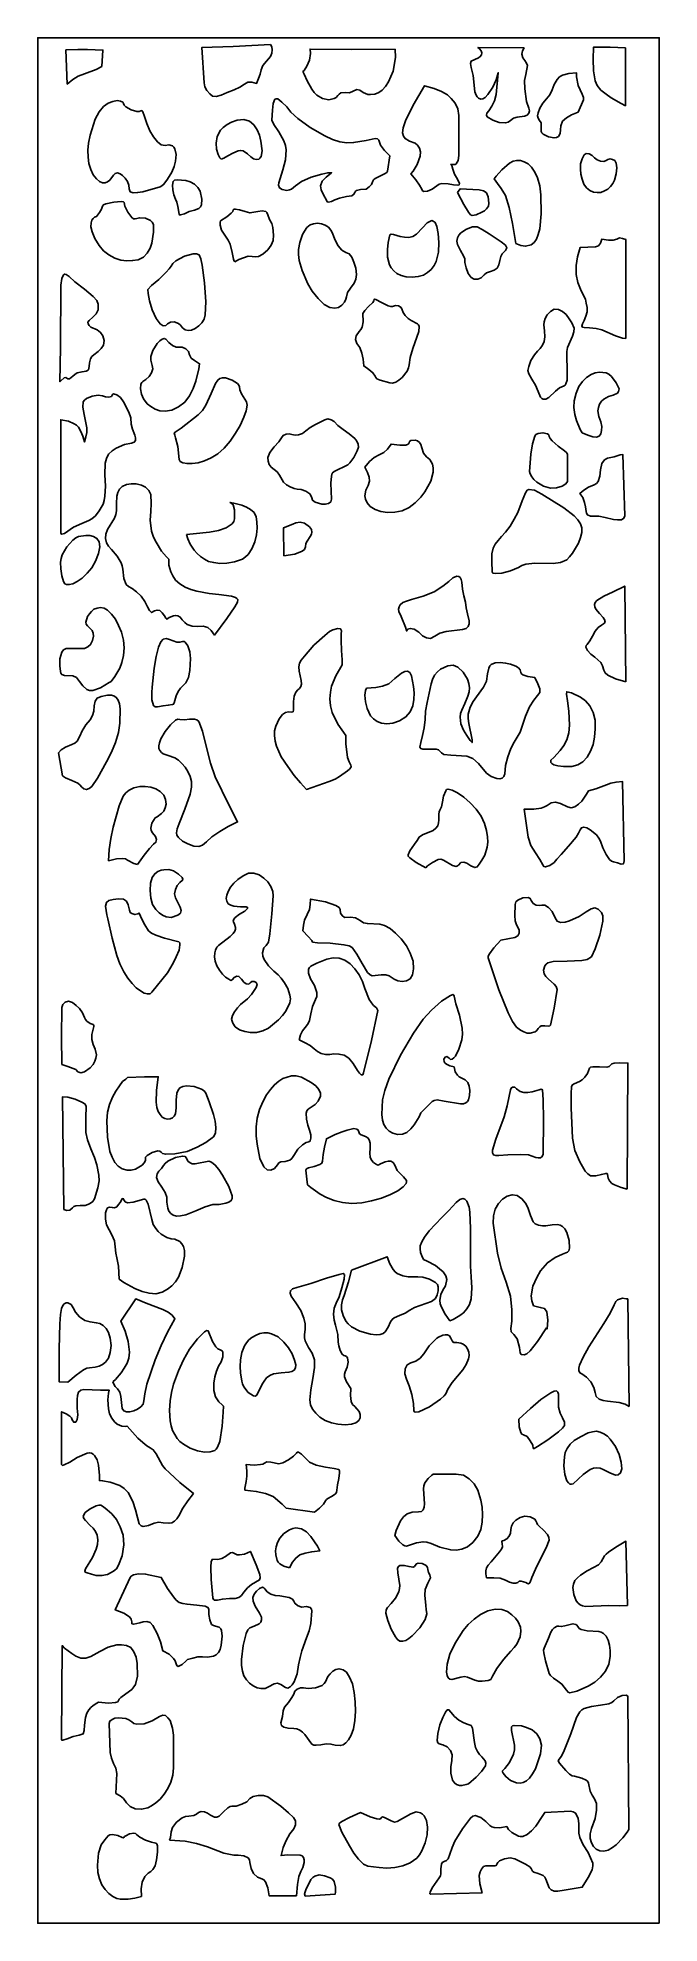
# Model space of a CAD drawing. Extents: x 2.77 to 3.61, y 2.85 to 5.4.
import ezdxf

# ---------------------------------------------------------------- set-up
doc = ezdxf.new("R2010")
doc.units = 0
doc.layers.get('0').update_dxf_attribs({"linetype": 'CONTINUOUS'})

msp = doc.modelspace()

# ---------------------------------------------------------------- linework, layer by layer
at = {"color": 142}
for points in [[(3.6091, 2.84619), (2.7659, 2.84603), (2.7659, 5.40397), (3.6091, 5.40397), (3.6091, 2.84619)], [(2.80425, 5.38743), (2.80587, 5.34104), (2.81338, 5.34711), (2.82081, 5.35161), (2.82921, 5.35514), (2.84532, 5.36094), (2.85308, 5.36513), (2.85433, 5.38721), (2.83361, 5.38803), (2.82032, 5.38813), (2.80425, 5.38743)], [(3.08171, 5.39469), (3.08328, 5.3915), (3.08388, 5.38732), (3.08328, 5.38282), (3.08171, 5.37864), (3.07644, 5.37218), (3.07146, 5.36643), (3.06901, 5.36062), (3.06776, 5.35449), (3.06554, 5.34842), (3.06282, 5.34196), (3.05632, 5.34358), (3.051, 5.34358), (3.04633, 5.34104), (3.04015, 5.33681), (3.03239, 5.33328), (3.02306, 5.32975), (3.01471, 5.32622), (3.00819, 5.32428), (3.00319, 5.3246), (2.99918, 5.32785), (2.9955, 5.33236), (2.99268, 5.33746), (2.99149, 5.34261), (2.98867, 5.39085), (3.03082, 5.39214), (3.08171, 5.39469)], [(3.25092, 5.38829), (3.25114, 5.37701), (3.24799, 5.35872), (3.24181, 5.34392), (3.23774, 5.33778), (3.23313, 5.33296), (3.22846, 5.32975), (3.22319, 5.32753), (3.21756, 5.32688), (3.21354, 5.32715), (3.20736, 5.32975), (3.20275, 5.33263), (3.19862, 5.33361), (3.18869, 5.3291), (3.18289, 5.32975), (3.17725, 5.3291), (3.17475, 5.32753), (3.1729, 5.32557), (3.17074, 5.32303), (3.16797, 5.3214), (3.16081, 5.31976), (3.15213, 5.3214), (3.14469, 5.3259), (3.141, 5.32943), (3.13758, 5.33425), (3.13135, 5.34554), (3.12728, 5.35449), (3.12576, 5.35807), (3.12728, 5.35965), (3.13108, 5.36546), (3.1345, 5.37349), (3.13601, 5.38249), (3.13536, 5.38857), (3.19211, 5.38792), (3.25092, 5.38829)], [(3.37799, 5.30469), (3.382, 5.31108), (3.38542, 5.31819), (3.38764, 5.32688), (3.39074, 5.35644), (3.38764, 5.34679), (3.38325, 5.33681), (3.37642, 5.32688), (3.37299, 5.32303), (3.36957, 5.32107), (3.36681, 5.32075), (3.36399, 5.32206), (3.36214, 5.32362), (3.36057, 5.32622), (3.35906, 5.33074), (3.35656, 5.3526), (3.35406, 5.3635), (3.35286, 5.36897), (3.35379, 5.37218), (3.36372, 5.37668), (3.36621, 5.37831), (3.36774, 5.38053), (3.36837, 5.38346), (3.3674, 5.38633), (3.36529, 5.38894), (3.36307, 5.39051), (3.42572, 5.39019), (3.42361, 5.38633), (3.42264, 5.38183), (3.42389, 5.37668), (3.42671, 5.37315), (3.42914, 5.36963), (3.43039, 5.3661), (3.4279, 5.35422), (3.42638, 5.34581), (3.42671, 5.33458), (3.42882, 5.31722), (3.43197, 5.30854), (3.43321, 5.30469), (3.43224, 5.30149), (3.42979, 5.29889), (3.42606, 5.29764), (3.41644, 5.29633), (3.41118, 5.29471), (3.40717, 5.2915), (3.40408, 5.28922), (3.40067, 5.28831), (3.39193, 5.2889), (3.38351, 5.29215), (3.37582, 5.29665), (3.37457, 5.29889), (3.37522, 5.30176), (3.37799, 5.30469)], [(3.56321, 5.39019), (3.56321, 5.31174), (3.55729, 5.31467), (3.54394, 5.32238), (3.53683, 5.32753), (3.52968, 5.33296), (3.52474, 5.33908), (3.52192, 5.34554), (3.51975, 5.359), (3.51942, 5.37478), (3.51981, 5.39106), (3.54249, 5.39106), (3.56321, 5.39019)], [(3.47228, 5.27001), (3.47478, 5.27419), (3.4751, 5.27903), (3.47569, 5.2845), (3.47786, 5.29058), (3.48313, 5.29542), (3.48996, 5.29926), (3.49897, 5.30285), (3.5064, 5.3195), (3.5064, 5.32275), (3.50429, 5.32758), (3.49897, 5.33914), (3.49681, 5.35069), (3.49681, 5.35618), (3.48622, 5.35553), (3.47786, 5.35297), (3.47385, 5.35069), (3.47071, 5.3475), (3.46642, 5.34044), (3.4636, 5.33333), (3.4605, 5.32628), (3.45617, 5.32086), (3.4509, 5.31538), (3.44715, 5.30826), (3.44499, 5.30219), (3.44407, 5.29796), (3.44499, 5.29476), (3.44656, 5.29156), (3.44868, 5.28836), (3.44906, 5.27681), (3.44997, 5.27485), (3.45176, 5.27294), (3.45899, 5.26969), (3.46642, 5.26812), (3.46978, 5.26839), (3.47228, 5.27001)], [(3.08328, 5.29221), (3.08604, 5.2864), (3.09289, 5.27647), (3.09972, 5.26389), (3.10221, 5.25782), (3.10314, 5.25168), (3.10189, 5.23817), (3.09847, 5.22467), (3.09289, 5.20703), (3.09261, 5.20378), (3.09412, 5.20025), (3.0975, 5.19797), (3.10406, 5.19672), (3.10742, 5.19738), (3.11025, 5.19862), (3.11556, 5.20281), (3.12358, 5.20893), (3.13693, 5.215), (3.15121, 5.21892), (3.15924, 5.22081), (3.16456, 5.22081), (3.15713, 5.215), (3.15181, 5.20925), (3.14962, 5.20313), (3.15061, 5.19769), (3.15306, 5.19189), (3.15804, 5.18257), (3.15864, 5.18126), (3.16054, 5.18093), (3.16422, 5.18158), (3.16917, 5.18419), (3.1754, 5.18608), (3.18468, 5.18837), (3.19185, 5.18961), (3.19493, 5.19157), (3.19618, 5.19412), (3.19683, 5.19575), (3.19835, 5.19672), (3.20394, 5.19797), (3.21137, 5.19829), (3.21544, 5.20156), (3.21853, 5.20475), (3.22038, 5.20925), (3.22131, 5.21115), (3.22347, 5.21278), (3.22999, 5.21631), (3.23649, 5.21951), (3.23931, 5.22114), (3.2405, 5.2231), (3.24365, 5.24365), (3.23622, 5.25103), (3.2309, 5.25814), (3.22846, 5.26486), (3.22689, 5.26676), (3.22347, 5.26714), (3.21137, 5.26454), (3.19433, 5.26167), (3.18533, 5.26133), (3.17567, 5.26264), (3.16575, 5.26585), (3.15554, 5.27067), (3.13536, 5.28222), (3.11893, 5.29449), (3.10932, 5.30311), (3.10374, 5.31022), (3.09722, 5.31662), (3.09164, 5.32086), (3.08919, 5.32113), (3.08763, 5.32047), (3.08512, 5.31472), (3.08421, 5.30572), (3.08328, 5.29221)], [(3.28401, 5.25429), (3.28119, 5.25814), (3.27778, 5.26069), (3.27035, 5.26361), (3.26417, 5.26714), (3.26193, 5.27035), (3.26074, 5.27485), (3.26167, 5.2819), (3.26476, 5.29124), (3.27501, 5.31244), (3.29081, 5.33882), (3.30354, 5.33496), (3.31375, 5.33111), (3.32183, 5.32661), (3.32682, 5.32146), (3.33208, 5.31538), (3.33583, 5.30729), (3.33703, 5.29833), (3.33703, 5.24431), (3.3361, 5.23725), (3.33361, 5.23269), (3.33208, 5.23178), (3.32992, 5.23178), (3.3265, 5.23242), (3.32769, 5.23079), (3.329, 5.22564), (3.33143, 5.21892), (3.33518, 5.21213), (3.33794, 5.20638), (3.33763, 5.20443), (3.33583, 5.20378), (3.32992, 5.20443), (3.32249, 5.20574), (3.31407, 5.20606), (3.31039, 5.20508), (3.30724, 5.20313), (3.30106, 5.19829), (3.29454, 5.19575), (3.28956, 5.19542), (3.28771, 5.1964), (3.28678, 5.19829), (3.28369, 5.2041), (3.27869, 5.21115), (3.27219, 5.21951), (3.27501, 5.2231), (3.2806, 5.2321), (3.28461, 5.24333), (3.28521, 5.24914), (3.28401, 5.25429)], [(2.86893, 5.21729), (2.86393, 5.21089), (2.86079, 5.20861), (2.85742, 5.20703), (2.85368, 5.20703), (2.84967, 5.20893), (2.84565, 5.21246), (2.84125, 5.21793), (2.83783, 5.22532), (2.83539, 5.2334), (2.83415, 5.24203), (2.83382, 5.25136), (2.83475, 5.26101), (2.83697, 5.27165), (2.84375, 5.29351), (2.84933, 5.30344), (2.85525, 5.31054), (2.86143, 5.31538), (2.868, 5.3176), (2.87354, 5.31858), (2.87819, 5.31793), (2.88135, 5.31662), (2.88222, 5.31472), (2.88314, 5.31244), (2.88564, 5.31022), (2.89279, 5.30604), (2.90056, 5.30376), (2.90365, 5.30376), (2.90582, 5.30474), (2.90707, 5.30507), (2.90831, 5.30344), (2.91081, 5.29704), (2.9139, 5.28738), (2.91792, 5.27772), (2.92318, 5.26937), (2.92844, 5.26264), (2.93343, 5.25879), (2.93869, 5.25782), (2.94396, 5.25846), (2.94862, 5.25717), (2.95047, 5.25553), (2.95204, 5.25331), (2.95361, 5.24561), (2.95296, 5.23654), (2.95111, 5.22917), (2.94769, 5.22146), (2.94211, 5.21213), (2.93718, 5.20508), (2.93435, 5.20281), (2.93186, 5.20156), (2.90858, 5.1951), (2.90147, 5.19385), (2.89556, 5.19347), (2.89154, 5.1951), (2.88997, 5.19894), (2.88938, 5.20378), (2.88753, 5.20893), (2.88471, 5.21343), (2.88103, 5.21696), (2.87761, 5.21951), (2.87414, 5.22049), (2.8711, 5.21983), (2.86893, 5.21729)], [(3.01471, 5.23915), (3.01844, 5.24078), (3.02403, 5.24365), (3.03054, 5.2475), (3.03765, 5.25071), (3.04107, 5.25103), (3.04449, 5.25043), (3.0504, 5.24658), (3.05501, 5.24235), (3.05875, 5.23947), (3.06213, 5.23882), (3.06592, 5.23915), (3.06743, 5.24046), (3.06901, 5.24268), (3.07026, 5.25043), (3.06868, 5.26361), (3.06685, 5.27165), (3.06375, 5.27903), (3.05903, 5.28575), (3.05317, 5.2909), (3.04574, 5.29313), (3.0364, 5.29189), (3.02897, 5.28928), (3.02274, 5.28608), (3.01753, 5.28222), (3.01372, 5.27838), (3.00944, 5.27001), (3.00792, 5.26101), (3.00851, 5.25265), (3.01069, 5.24561), (3.01286, 5.2411), (3.01471, 5.23915)], [(3.51508, 5.19672), (3.52001, 5.19444), (3.52501, 5.19385), (3.53, 5.19412), (3.53494, 5.19607), (3.53928, 5.19862), (3.54303, 5.20221), (3.54611, 5.20606), (3.54829, 5.21056), (3.55078, 5.21951), (3.55138, 5.2276), (3.55046, 5.234), (3.54861, 5.23753), (3.54579, 5.23882), (3.54237, 5.23947), (3.53928, 5.23882), (3.53717, 5.23725), (3.53401, 5.23594), (3.52935, 5.23628), (3.52474, 5.23817), (3.521, 5.2411), (3.51824, 5.24431), (3.51389, 5.24658), (3.5101, 5.24685), (3.507, 5.24496), (3.50429, 5.23947), (3.50239, 5.23301), (3.50206, 5.22564), (3.50265, 5.21892), (3.50429, 5.21213), (3.50672, 5.2054), (3.51042, 5.20025), (3.51508, 5.19672)], [(3.41428, 5.12468), (3.40994, 5.15201), (3.40528, 5.17356), (3.40033, 5.18994), (3.39442, 5.19928), (3.38976, 5.20606), (3.38514, 5.21246), (3.38792, 5.21631), (3.39567, 5.22467), (3.40588, 5.23367), (3.41086, 5.23654), (3.41581, 5.23753), (3.42079, 5.23725), (3.42572, 5.23562), (3.43104, 5.23269), (3.43565, 5.22819), (3.44032, 5.22179), (3.44407, 5.21376), (3.44683, 5.20313), (3.4484, 5.1906), (3.44868, 5.16488), (3.44683, 5.14464), (3.44499, 5.13688), (3.44254, 5.13081), (3.4394, 5.12631), (3.43533, 5.1231), (3.42763, 5.12115), (3.42111, 5.12213), (3.41428, 5.12468)], [(2.95763, 5.16456), (2.95822, 5.16357), (2.95979, 5.16357), (2.96506, 5.16521), (2.97157, 5.16808), (2.97874, 5.17003), (2.9846, 5.17231), (2.98676, 5.17453), (2.98801, 5.1774), (2.98833, 5.18511), (2.98617, 5.19575), (2.98307, 5.2009), (2.9784, 5.20508), (2.97254, 5.20828), (2.96664, 5.21024), (2.95514, 5.21115), (2.95139, 5.21056), (2.9496, 5.20893), (2.94894, 5.20378), (2.94928, 5.19738), (2.95047, 5.1906), (2.95269, 5.18479), (2.95449, 5.18093), (2.95578, 5.17486), (2.95763, 5.16456)], [(3.33518, 5.19412), (3.34386, 5.17774), (3.35038, 5.1671), (3.35314, 5.16357), (3.35504, 5.16265), (3.36057, 5.1639), (3.36837, 5.1671), (3.37181, 5.16906), (3.37489, 5.17193), (3.37733, 5.17546), (3.37799, 5.17969), (3.37701, 5.18804), (3.37457, 5.19347), (3.37299, 5.1951), (3.37082, 5.1964), (3.36464, 5.19738), (3.33892, 5.19894), (3.33518, 5.19412)], [(2.88314, 5.18028), (2.88411, 5.17546), (2.88813, 5.16749), (2.89339, 5.16004), (2.89589, 5.15842), (2.89806, 5.15842), (2.90429, 5.15972), (2.912, 5.15913), (2.91883, 5.15619), (2.92133, 5.15365), (2.92285, 5.15072), (2.92318, 5.14014), (2.92074, 5.12532), (2.91824, 5.11828), (2.91422, 5.11149), (2.90924, 5.10639), (2.90207, 5.10281), (2.89464, 5.10157), (2.88687, 5.10118), (2.87853, 5.10215), (2.87044, 5.10476), (2.86242, 5.10926), (2.85525, 5.11475), (2.84907, 5.12213), (2.84347, 5.13146), (2.83974, 5.14046), (2.83817, 5.14751), (2.83849, 5.15267), (2.83946, 5.15653), (2.84125, 5.15875), (2.84315, 5.16037), (2.84565, 5.16135), (2.84967, 5.16683), (2.85249, 5.17133), (2.85368, 5.17546), (2.85493, 5.17708), (2.8584, 5.17871), (2.86919, 5.18093), (2.87912, 5.18158), (2.88222, 5.18126), (2.88314, 5.18028)], [(3.03331, 5.09993), (3.03239, 5.10092), (3.03147, 5.10346), (3.02989, 5.11247), (3.02681, 5.12369), (3.02436, 5.1295), (3.02061, 5.13465), (3.01535, 5.14268), (3.01346, 5.14947), (3.01346, 5.15392), (3.01372, 5.15554), (3.02246, 5.16103), (3.02838, 5.16585), (3.03054, 5.1684), (3.03114, 5.17036), (3.03207, 5.1716), (3.03396, 5.1716), (3.03982, 5.17036), (3.04731, 5.16808), (3.05382, 5.16618), (3.06435, 5.16808), (3.07026, 5.16906), (3.07519, 5.1684), (3.07676, 5.16683), (3.07796, 5.16357), (3.08046, 5.15717), (3.08328, 5.15201), (3.08479, 5.14654), (3.08578, 5.13596), (3.08512, 5.12885), (3.08268, 5.12244), (3.07796, 5.11632), (3.07146, 5.11051), (3.06554, 5.10732), (3.06125, 5.10667), (3.05692, 5.10732), (3.05132, 5.10764), (3.0389, 5.10314), (3.03331, 5.09993)], [(3.11957, 5.10992), (3.1205, 5.10157), (3.12457, 5.088), (3.13226, 5.07004), (3.13818, 5.06006), (3.14621, 5.05007), (3.15462, 5.04204), (3.16237, 5.03787), (3.16889, 5.03689), (3.17415, 5.03819), (3.1785, 5.04107), (3.18192, 5.04531), (3.18408, 5.04915), (3.18468, 5.05236), (3.18631, 5.05849), (3.19, 5.06424), (3.19526, 5.07096), (3.19743, 5.07644), (3.19835, 5.0829), (3.19743, 5.09125), (3.19493, 5.09928), (3.19185, 5.10639), (3.18842, 5.11083), (3.18381, 5.11279), (3.1785, 5.11567), (3.17356, 5.12147), (3.16917, 5.13015), (3.16575, 5.13883), (3.16363, 5.14301), (3.16054, 5.14686), (3.15588, 5.14979), (3.15093, 5.15136), (3.14561, 5.15235), (3.14003, 5.15169), (3.13536, 5.15007), (3.13108, 5.14654), (3.12765, 5.14171), (3.12517, 5.13688), (3.12142, 5.12631), (3.11957, 5.11664), (3.11957, 5.10992)], [(3.24365, 5.13661), (3.24522, 5.13753), (3.24832, 5.13688), (3.25765, 5.13433), (3.26351, 5.13336), (3.26938, 5.13303), (3.27468, 5.13433), (3.27994, 5.13753), (3.28771, 5.14594), (3.29422, 5.153), (3.30046, 5.15587), (3.30257, 5.15522), (3.30507, 5.15332), (3.30724, 5.14785), (3.30908, 5.13818), (3.31006, 5.12631), (3.3094, 5.11312), (3.30632, 5.10026), (3.30354, 5.09478), (3.29981, 5.08963), (3.29482, 5.08544), (3.28922, 5.08192), (3.28213, 5.08003), (3.27376, 5.07904), (3.26568, 5.07964), (3.25917, 5.08128), (3.25325, 5.08388), (3.24892, 5.08772), (3.2455, 5.09158), (3.243, 5.09608), (3.2405, 5.10639), (3.24024, 5.11664), (3.24115, 5.12597), (3.24365, 5.13661)], [(3.34511, 5.10379), (3.34353, 5.10829), (3.33951, 5.11535), (3.3355, 5.12343), (3.33453, 5.12819), (3.33518, 5.13238), (3.33703, 5.13629), (3.34011, 5.13949), (3.34754, 5.14432), (3.35562, 5.14719), (3.36214, 5.14719), (3.36897, 5.14367), (3.37831, 5.13786), (3.39442, 5.12696), (3.40067, 5.12244), (3.40246, 5.11893), (3.40067, 5.11535), (3.39594, 5.11083), (3.39415, 5.10699), (3.39285, 5.10157), (3.39165, 5.09608), (3.38917, 5.09125), (3.38514, 5.08871), (3.38015, 5.08675), (3.37489, 5.08513), (3.37147, 5.08225), (3.3674, 5.0784), (3.36279, 5.07644), (3.35813, 5.07644), (3.35379, 5.07872), (3.35004, 5.08388), (3.34694, 5.09158), (3.34511, 5.09896), (3.34511, 5.10379)], [(3.56381, 4.9961), (3.56381, 5.13015), (3.55914, 5.13178), (3.55512, 5.13238), (3.55138, 5.13081), (3.54676, 5.12918), (3.54025, 5.1295), (3.53125, 5.13081), (3.52935, 5.12532), (3.52658, 5.12181), (3.52251, 5.12017), (3.50179, 5.11957), (3.49837, 5.10667), (3.49647, 5.09478), (3.49615, 5.0829), (3.49864, 5.07167), (3.50299, 5.06071), (3.5089, 5.04943), (3.5101, 5.04368), (3.51107, 5.03819), (3.51107, 5.03212), (3.5095, 5.02632), (3.50732, 5.02051), (3.50489, 5.016), (3.5039, 5.01281), (3.50489, 5.0115), (3.507, 5.01085), (3.51421, 5.01025), (3.52349, 5.00928), (3.53125, 5.00765), (3.54986, 4.99962), (3.55914, 4.99642), (3.56381, 4.9961)], [(2.91542, 5.06261), (2.92008, 5.06782), (2.93001, 5.07611), (2.94026, 5.0861), (2.94428, 5.09028), (2.94678, 5.09413), (2.94928, 5.09765), (2.95329, 5.10118), (2.96506, 5.10764), (2.97683, 5.11083), (2.9815, 5.11083), (2.98492, 5.10926), (2.98708, 5.10411), (2.98899, 5.09543), (2.99235, 5.07129), (2.99419, 5.04557), (2.99328, 5.02789), (2.99175, 5.02214), (2.98833, 5.01731), (2.98426, 5.01313), (2.97933, 5.0096), (2.97467, 5.00732), (2.97006, 5.00667), (2.96604, 5.00765), (2.96229, 5.01053), (2.95947, 5.01411), (2.95671, 5.01633), (2.95079, 5.01861), (2.94586, 5.01796), (2.94211, 5.01568), (2.93967, 5.01346), (2.93625, 5.01313), (2.93186, 5.01568), (2.9266, 5.02306), (2.92101, 5.03467), (2.91758, 5.04688), (2.91575, 5.05718), (2.91542, 5.06261)], [(2.8016, 4.94271), (2.8041, 4.94303), (2.80658, 4.9414), (2.80903, 4.94108), (2.81338, 4.94493), (2.81619, 4.94721), (2.81928, 4.94917), (2.82611, 4.95074), (2.83165, 4.95171), (2.83356, 4.95236), (2.83475, 4.95361), (2.83572, 4.95785), (2.83604, 4.96294), (2.83757, 4.96843), (2.83946, 4.97131), (2.8419, 4.9739), (2.84776, 4.9784), (2.85215, 4.98226), (2.85493, 4.98708), (2.8559, 4.99317), (2.85428, 4.99962), (2.85118, 5.00412), (2.84657, 5.00765), (2.83817, 5.0115), (2.83572, 5.01346), (2.83415, 5.01568), (2.83382, 5.01796), (2.83572, 5.02018), (2.84065, 5.02468), (2.84532, 5.02919), (2.84776, 5.035), (2.84776, 5.04237), (2.84597, 5.04753), (2.84125, 5.05268), (2.82921, 5.06299), (2.81619, 5.07292), (2.80838, 5.08003), (2.80436, 5.0829), (2.80246, 5.08322), (2.80094, 5.08225), (2.79844, 5.07742), (2.79725, 5.06808), (2.79665, 4.98389), (2.79596, 4.93722), (2.79725, 4.93853), (2.8016, 4.94271)], [(3.22228, 5.04883), (3.22254, 5.04943), (3.22472, 5.04883), (3.23247, 5.04492), (3.24149, 5.0401), (3.2449, 5.03917), (3.24735, 5.0395), (3.25114, 5.04075), (3.25515, 5.0401), (3.25885, 5.03819), (3.26036, 5.035), (3.26167, 5.03142), (3.26443, 5.02729), (3.26844, 5.02306), (3.27251, 5.02018), (3.28088, 5.016), (3.28239, 5.01438), (3.28336, 5.01215), (3.28271, 5.00543), (3.27468, 4.98226), (3.27094, 4.97006), (3.26969, 4.96039), (3.26878, 4.95622), (3.26693, 4.95171), (3.26036, 4.94303), (3.25575, 4.93918), (3.25174, 4.93658), (3.24735, 4.93533), (3.24365, 4.9356), (3.23062, 4.93918), (3.22597, 4.94108), (3.22439, 4.94303), (3.22347, 4.94493), (3.22071, 4.94943), (3.21511, 4.954), (3.20828, 4.95876), (3.20736, 4.9681), (3.20551, 4.97613), (3.20275, 4.98389), (3.199, 4.98931), (3.1971, 4.99479), (3.19775, 4.99962), (3.2021, 5.00543), (3.20426, 5.00831), (3.20611, 5.0115), (3.20736, 5.01861), (3.20703, 5.02983), (3.20953, 5.03401), (3.21479, 5.03917), (3.22038, 5.0446), (3.22194, 5.04688), (3.22228, 5.04883)], [(3.48004, 4.93175), (3.48128, 4.93272), (3.48253, 4.93435), (3.48406, 4.93951), (3.48406, 4.95426), (3.48346, 4.97103), (3.48378, 4.97808), (3.48469, 4.98389), (3.49121, 4.99897), (3.49306, 5.0051), (3.49365, 5.00988), (3.49029, 5.01731), (3.48687, 5.02246), (3.48286, 5.02826), (3.47786, 5.03239), (3.47228, 5.03526), (3.46669, 5.03564), (3.46143, 5.03271), (3.45708, 5.02789), (3.45426, 5.02306), (3.45275, 5.01861), (3.45247, 5.01438), (3.45335, 5.00635), (3.454, 4.99832), (3.45275, 4.99192), (3.45057, 4.98676), (3.44749, 4.98226), (3.44374, 4.97874), (3.43972, 4.97358), (3.43506, 4.96588), (3.43197, 4.95785), (3.43072, 4.95236), (3.43224, 4.94786), (3.43631, 4.94081), (3.44097, 4.93272), (3.44467, 4.92404), (3.44808, 4.91635), (3.44997, 4.91444), (3.4515, 4.91347), (3.45518, 4.91347), (3.45925, 4.91601), (3.46826, 4.92469), (3.47353, 4.92888), (3.48004, 4.93175)], [(2.90831, 4.93756), (2.9126, 4.94011), (2.91699, 4.94433), (2.92042, 4.94943), (2.92193, 4.95458), (2.92133, 4.9591), (2.92042, 4.96294), (2.91917, 4.96647), (2.91917, 4.97163), (2.92193, 4.97965), (2.92817, 4.98899), (2.93153, 4.99257), (2.93468, 4.99511), (2.93744, 4.9961), (2.93967, 4.99511), (2.94396, 4.99061), (2.94894, 4.98643), (2.95389, 4.98421), (2.96197, 4.98421), (2.96664, 4.98193), (2.97032, 4.97808), (2.9719, 4.9739), (2.97407, 4.9694), (2.97874, 4.96588), (2.98557, 4.96169), (2.9846, 4.95458), (2.98058, 4.93788), (2.97683, 4.92822), (2.9719, 4.91829), (2.96539, 4.90961), (2.95671, 4.90315), (2.94769, 4.89865), (2.93896, 4.89735), (2.93153, 4.898), (2.92503, 4.90028), (2.91917, 4.90381), (2.9145, 4.90733), (2.90924, 4.91407), (2.90674, 4.92019), (2.90549, 4.92763), (2.90582, 4.93403), (2.90707, 4.93625), (2.90831, 4.93756)], [(2.95296, 4.86106), (2.95578, 4.84944), (2.9579, 4.83176), (2.95921, 4.82921), (2.96289, 4.82726), (2.96847, 4.82628), (2.97564, 4.82628), (2.98367, 4.82726), (2.99235, 4.82986), (3.00136, 4.83404), (3.01036, 4.83946), (3.01872, 4.84722), (3.02681, 4.8565), (3.03424, 4.86746), (3.04047, 4.8781), (3.04542, 4.889), (3.04883, 4.898), (3.05007, 4.90539), (3.0491, 4.90989), (3.04232, 4.92085), (3.04015, 4.92632), (3.0395, 4.9305), (3.03857, 4.93272), (3.03674, 4.935), (3.02957, 4.93918), (3.02061, 4.94239), (3.01654, 4.94271), (3.01313, 4.94174), (3.01004, 4.93951), (3.00722, 4.935), (3.00136, 4.92117), (2.99393, 4.90571), (2.98926, 4.89833), (2.98335, 4.89219), (2.96039, 4.87451), (2.95111, 4.86778), (2.95171, 4.86458), (2.95296, 4.86106)], [(3.50456, 4.86778), (3.50179, 4.87229), (3.49681, 4.88482), (3.49431, 4.89285), (3.49337, 4.90218), (3.49365, 4.91151), (3.49615, 4.92182), (3.50017, 4.93083), (3.50515, 4.93756), (3.51042, 4.94303), (3.5166, 4.94689), (3.52225, 4.94917), (3.52783, 4.95008), (3.53717, 4.94943), (3.54053, 4.94754), (3.54428, 4.94433), (3.55078, 4.93599), (3.55447, 4.92763), (3.55387, 4.92404), (3.55231, 4.92182), (3.54644, 4.91889), (3.54025, 4.91732), (3.53375, 4.91379), (3.53093, 4.91086), (3.52815, 4.90701), (3.52658, 4.90218), (3.52593, 4.89768), (3.52724, 4.88997), (3.52968, 4.88286), (3.53125, 4.87646), (3.53093, 4.87131), (3.52968, 4.86681), (3.5275, 4.86361), (3.52408, 4.86199), (3.51882, 4.86263), (3.51199, 4.86458), (3.50456, 4.86778)], [(2.79725, 4.7321), (2.79725, 4.88579), (2.80746, 4.88385), (2.81521, 4.88032), (2.81862, 4.87842), (2.82113, 4.87582), (2.82422, 4.86968), (2.82704, 4.86328), (2.82921, 4.85558), (2.83132, 4.86231), (2.83263, 4.86843), (2.83263, 4.87489), (2.82889, 4.89285), (2.82731, 4.90283), (2.82764, 4.90989), (2.82921, 4.91217), (2.83197, 4.91444), (2.83974, 4.91764), (2.8481, 4.91922), (2.854, 4.91829), (2.85801, 4.91667), (2.86242, 4.91635), (2.86578, 4.91732), (2.86703, 4.91922), (2.86762, 4.92019), (2.86893, 4.92085), (2.87321, 4.91954), (2.87819, 4.91601), (2.88222, 4.91021), (2.88965, 4.89606), (2.89214, 4.88835), (2.89279, 4.87972), (2.89438, 4.87294), (2.89779, 4.86458), (2.89865, 4.86106), (2.89865, 4.85747), (2.89681, 4.85525), (2.89307, 4.85394), (2.88346, 4.85206), (2.87235, 4.84722), (2.86703, 4.84369), (2.86208, 4.83886), (2.859, 4.83306), (2.85742, 4.82661), (2.8571, 4.81119), (2.85769, 4.79579), (2.8571, 4.78196), (2.85618, 4.77615), (2.8546, 4.77132), (2.84933, 4.76232), (2.84407, 4.75558), (2.83946, 4.75142), (2.83507, 4.74886), (2.82579, 4.74496), (2.81461, 4.73981), (2.80219, 4.73144), (2.79844, 4.73047), (2.79753, 4.73085), (2.79725, 4.7321)], [(3.18658, 4.82438), (3.1894, 4.82726), (3.19461, 4.83436), (3.19933, 4.84369), (3.20085, 4.84853), (3.20053, 4.85265), (3.19862, 4.8565), (3.1959, 4.86008), (3.18842, 4.86681), (3.18007, 4.87229), (3.1729, 4.8781), (3.16797, 4.88325), (3.16396, 4.88579), (3.15956, 4.88678), (3.15554, 4.88579), (3.14279, 4.87935), (3.13536, 4.87517), (3.12978, 4.87067), (3.12517, 4.86714), (3.11985, 4.86524), (3.11524, 4.86458), (3.11083, 4.86556), (3.10682, 4.86654), (3.10281, 4.86615), (3.09879, 4.86426), (3.09663, 4.86106), (3.09289, 4.85558), (3.08669, 4.84879), (3.08078, 4.84142), (3.07829, 4.83469), (3.07856, 4.82954), (3.07986, 4.82503), (3.08268, 4.8215), (3.08669, 4.81825), (3.09071, 4.81506), (3.09412, 4.81054), (3.09939, 4.80122), (3.1034, 4.79736), (3.1084, 4.79449), (3.11367, 4.79226), (3.11806, 4.79156), (3.12326, 4.79096), (3.1295, 4.78901), (3.1351, 4.78515), (3.13661, 4.78293), (3.13758, 4.77968), (3.13878, 4.77647), (3.14219, 4.77387), (3.15121, 4.771), (3.15588, 4.771), (3.16054, 4.77197), (3.16331, 4.77425), (3.16456, 4.7781), (3.16331, 4.79964), (3.16422, 4.80925), (3.16547, 4.81315), (3.16797, 4.81538), (3.18658, 4.82438)], [(3.43321, 4.81569), (3.43381, 4.81218), (3.43631, 4.80832), (3.43907, 4.80474), (3.44314, 4.80122), (3.45215, 4.79542), (3.46143, 4.79286), (3.46978, 4.79351), (3.47721, 4.79579), (3.48253, 4.79867), (3.48438, 4.80186), (3.48438, 4.83854), (3.48346, 4.84076), (3.48062, 4.84332), (3.472, 4.84978), (3.46392, 4.85688), (3.4611, 4.86008), (3.4599, 4.86296), (3.45925, 4.86524), (3.45742, 4.86681), (3.45117, 4.86811), (3.44467, 4.86714), (3.44185, 4.86556), (3.44006, 4.86328), (3.43696, 4.85297), (3.43474, 4.83919), (3.43321, 4.81569)], [(3.21604, 4.80219), (3.21419, 4.79639), (3.21104, 4.79031), (3.20985, 4.78261), (3.21044, 4.77778), (3.21263, 4.77294), (3.21669, 4.76812), (3.22347, 4.76394), (3.23122, 4.76133), (3.2405, 4.7601), (3.25043, 4.76042), (3.26036, 4.76232), (3.26969, 4.7665), (3.2781, 4.77294), (3.28554, 4.78065), (3.29113, 4.78771), (3.29915, 4.80219), (3.30225, 4.81472), (3.30225, 4.82053), (3.30132, 4.82536), (3.29764, 4.83176), (3.29329, 4.83561), (3.28922, 4.84017), (3.28678, 4.84754), (3.28581, 4.85206), (3.28369, 4.85493), (3.28119, 4.85721), (3.27778, 4.85813), (3.27219, 4.85747), (3.27035, 4.85622), (3.26969, 4.85428), (3.26844, 4.85238), (3.26535, 4.8514), (3.25694, 4.8514), (3.24522, 4.85265), (3.2405, 4.84592), (3.23529, 4.8411), (3.22906, 4.83789), (3.22254, 4.83469), (3.21604, 4.82921), (3.20985, 4.8215), (3.21326, 4.81407), (3.21544, 4.808), (3.21604, 4.80219)], [(3.50549, 4.78033), (3.50765, 4.7736), (3.50922, 4.76747), (3.50982, 4.76133), (3.51042, 4.75879), (3.51172, 4.75657), (3.516, 4.75493), (3.52692, 4.75493), (3.53554, 4.75331), (3.5471, 4.75043), (3.55263, 4.74978), (3.55789, 4.75011), (3.56104, 4.75201), (3.56222, 4.75558), (3.55979, 4.83854), (3.55604, 4.83822), (3.54796, 4.83561), (3.54335, 4.83436), (3.53896, 4.83371), (3.53494, 4.83143), (3.53125, 4.82628), (3.52935, 4.81793), (3.52843, 4.80925), (3.52626, 4.80186), (3.52408, 4.79932), (3.52072, 4.79736), (3.51292, 4.79417), (3.50672, 4.79031), (3.50114, 4.78549), (3.50549, 4.78033)], [(2.8661, 4.7099), (2.87386, 4.70057), (2.87912, 4.69162), (2.88064, 4.68739), (2.88135, 4.68321), (2.88254, 4.67036), (2.88596, 4.66233), (2.88906, 4.65944), (2.89404, 4.65657), (2.8999, 4.65235), (2.90642, 4.64626), (2.9114, 4.63917), (2.91482, 4.63211), (2.91758, 4.62696), (2.92042, 4.62408), (2.92443, 4.62631), (2.92785, 4.62761), (2.93153, 4.62696), (2.93494, 4.62375), (2.93778, 4.6199), (2.93967, 4.61638), (2.94086, 4.61507), (2.94428, 4.61762), (2.94988, 4.6199), (2.95296, 4.62022), (2.95611, 4.61957), (2.95921, 4.618), (2.96197, 4.6141), (2.96539, 4.61057), (2.96847, 4.60801), (2.97532, 4.60574), (2.98307, 4.60542), (2.9905, 4.60574), (2.99669, 4.60385), (3.00136, 4.59961), (3.00569, 4.59353), (3.02246, 4.61604), (3.03331, 4.63178), (3.03674, 4.63818), (3.03737, 4.64176), (3.03608, 4.64339), (3.03424, 4.64464), (3.02865, 4.6466), (3.01161, 4.64882), (2.99858, 4.65012), (2.98182, 4.653), (2.97342, 4.6556), (2.96571, 4.65881), (2.95856, 4.66297), (2.95296, 4.66813), (2.94928, 4.67389), (2.94646, 4.67936), (2.94396, 4.68837), (2.94368, 4.69417), (2.94396, 4.6964), (2.94054, 4.69965), (2.93403, 4.70736), (2.9266, 4.71957), (2.92285, 4.72661), (2.92042, 4.73469), (2.91851, 4.74946), (2.91917, 4.76133), (2.91976, 4.77229), (2.91917, 4.78418), (2.91667, 4.78965), (2.91233, 4.79417), (2.90674, 4.79704), (2.89958, 4.79867), (2.89279, 4.79867), (2.88629, 4.79769), (2.88037, 4.79514), (2.87663, 4.79156), (2.87451, 4.78706), (2.87321, 4.78222), (2.87294, 4.77197), (2.87294, 4.76204), (2.87201, 4.75722), (2.86985, 4.75239), (2.86079, 4.73693), (2.8584, 4.73047), (2.85769, 4.72439), (2.85926, 4.71858), (2.86208, 4.71408), (2.8661, 4.7099)], [(3.40685, 4.74143), (3.41237, 4.75076), (3.4171, 4.7601), (3.42329, 4.7755), (3.42763, 4.78678), (3.42979, 4.78999), (3.43224, 4.79129), (3.43972, 4.78999), (3.44997, 4.78483), (3.47944, 4.76617), (3.49365, 4.75526), (3.49864, 4.75011), (3.50206, 4.74463), (3.5039, 4.73921), (3.5039, 4.73275), (3.50239, 4.72601), (3.49929, 4.71826), (3.49154, 4.70449), (3.48747, 4.69965), (3.48378, 4.69575), (3.4751, 4.69189), (3.46517, 4.69065), (3.44032, 4.69129), (3.4279, 4.69), (3.42264, 4.68804), (3.41803, 4.68549), (3.40744, 4.68067), (3.39567, 4.67746), (3.38633, 4.67714), (3.38351, 4.67774), (3.38232, 4.67936), (3.38172, 4.69353), (3.382, 4.70383), (3.38385, 4.71153), (3.38667, 4.71701), (3.3904, 4.72211), (3.39501, 4.72726), (3.40067, 4.73307), (3.40685, 4.74143)], [(2.96756, 4.73019), (2.97683, 4.73085), (2.99892, 4.73307), (3.01101, 4.73529), (3.02154, 4.73921), (3.02957, 4.74431), (3.03207, 4.74756), (3.03299, 4.75108), (3.03299, 4.76361), (3.03088, 4.7704), (3.02806, 4.77294), (3.02681, 4.7736), (3.03174, 4.77263), (3.04292, 4.76975), (3.0491, 4.76714), (3.05474, 4.76394), (3.05935, 4.75976), (3.06213, 4.75396), (3.0631, 4.74724), (3.06342, 4.73882), (3.06282, 4.72954), (3.06033, 4.71989), (3.05658, 4.71056), (3.05132, 4.70285), (3.04758, 4.69965), (3.04357, 4.6964), (3.03299, 4.69287), (3.02246, 4.69129), (3.01286, 4.69092), (3.00478, 4.69189), (2.99761, 4.69353), (2.99208, 4.6964), (2.98676, 4.69997), (2.98215, 4.7041), (2.97808, 4.70865), (2.97254, 4.71701), (2.96972, 4.72407), (2.96756, 4.73019)], [(3.09999, 4.70122), (3.11458, 4.7035), (3.12457, 4.70736), (3.12793, 4.7099), (3.12918, 4.71343), (3.12978, 4.71767), (3.13135, 4.72086), (3.13569, 4.72726), (3.13726, 4.73047), (3.13786, 4.7334), (3.13726, 4.7366), (3.1345, 4.74046), (3.12765, 4.74528), (3.12175, 4.74658), (3.11615, 4.74593), (3.11182, 4.74403), (3.09939, 4.73921), (3.09999, 4.70122)], [(2.80496, 4.662), (2.80871, 4.662), (2.81338, 4.66331), (2.81961, 4.6665), (2.82639, 4.67101), (2.8329, 4.67746), (2.83914, 4.68485), (2.84435, 4.69385), (2.84842, 4.7041), (2.84999, 4.71343), (2.84907, 4.72021), (2.84625, 4.72472), (2.84158, 4.72726), (2.83664, 4.72857), (2.83106, 4.72857), (2.8214, 4.72726), (2.81771, 4.72569), (2.81338, 4.7225), (2.80528, 4.71317), (2.7991, 4.70253), (2.79753, 4.69738), (2.79693, 4.69254), (2.79725, 4.68354), (2.79844, 4.67389), (2.80094, 4.66618), (2.80279, 4.66331), (2.80496, 4.662)], [(3.2666, 4.59933), (3.2666, 4.59901), (3.26628, 4.59961), (3.26476, 4.60417), (3.25885, 4.6186), (3.25575, 4.62538), (3.25543, 4.62858), (3.25608, 4.63178), (3.25765, 4.63465), (3.26107, 4.63758), (3.266, 4.63981), (3.27279, 4.64176), (3.28863, 4.64626), (3.30354, 4.65235), (3.31526, 4.65978), (3.3234, 4.66618), (3.329, 4.67133), (3.33453, 4.67329), (3.33703, 4.67296), (3.33919, 4.67165), (3.34044, 4.66911), (3.34104, 4.66553), (3.34201, 4.65593), (3.34412, 4.64692), (3.34603, 4.63818), (3.34728, 4.63049), (3.34885, 4.62244), (3.35097, 4.61312), (3.35129, 4.60894), (3.35004, 4.60508), (3.34728, 4.60254), (3.34201, 4.60124), (3.31999, 4.59836), (3.31158, 4.59608), (3.30474, 4.5919), (3.29883, 4.58903), (3.29329, 4.58968), (3.28803, 4.59256), (3.28271, 4.59771), (3.27653, 4.60157), (3.27126, 4.60254), (3.26758, 4.60157), (3.2666, 4.59933)], [(3.56381, 4.53017), (3.54953, 4.5344), (3.53928, 4.53917), (3.53586, 4.54237), (3.53375, 4.54596), (3.53185, 4.55208), (3.52968, 4.55621), (3.52593, 4.55979), (3.5216, 4.56364), (3.51633, 4.56782), (3.51172, 4.57264), (3.5095, 4.5771), (3.50982, 4.57937), (3.51107, 4.581), (3.51508, 4.58583), (3.5185, 4.59224), (3.52225, 4.59901), (3.52626, 4.60385), (3.53093, 4.60704), (3.53467, 4.60992), (3.53554, 4.61312), (3.5331, 4.61762), (3.52783, 4.62278), (3.52317, 4.6289), (3.5216, 4.63211), (3.52132, 4.63504), (3.52225, 4.63792), (3.52442, 4.64046), (3.53401, 4.64626), (3.54644, 4.65235), (3.56222, 4.6601), (3.56381, 4.53017)], [(2.80436, 4.57553), (2.81369, 4.57553), (2.82422, 4.57519), (2.82954, 4.57553), (2.83382, 4.57747), (2.83757, 4.58068), (2.84033, 4.58615), (2.84158, 4.5919), (2.84125, 4.5964), (2.83974, 4.59961), (2.83757, 4.60221), (2.83322, 4.60607), (2.83165, 4.60829), (2.83132, 4.61122), (2.83356, 4.61893), (2.83604, 4.62244), (2.83882, 4.62571), (2.84224, 4.62858), (2.84657, 4.63021), (2.85118, 4.63081), (2.8559, 4.63021), (2.86079, 4.62728), (2.8661, 4.62213), (2.87142, 4.61507), (2.87571, 4.60672), (2.87944, 4.59739), (2.88222, 4.58675), (2.88314, 4.5765), (2.88222, 4.56586), (2.88004, 4.55653), (2.87722, 4.54883), (2.87071, 4.53754), (2.8655, 4.53082), (2.86268, 4.52919), (2.85092, 4.52214), (2.84065, 4.51861), (2.83632, 4.51828), (2.83263, 4.51958), (2.82731, 4.52474), (2.82269, 4.53054), (2.81831, 4.53597), (2.81369, 4.53851), (2.80246, 4.5389), (2.79844, 4.54015), (2.79725, 4.54178), (2.79665, 4.544), (2.79596, 4.55171), (2.79596, 4.56136), (2.79844, 4.57036), (2.80094, 4.57357), (2.80436, 4.57553)], [(2.92844, 4.4961), (2.93587, 4.49772), (2.94303, 4.49837), (2.94862, 4.49935), (2.95019, 4.49994), (2.95079, 4.50157), (2.95361, 4.51124), (2.95637, 4.51699), (2.95979, 4.52149), (2.96664, 4.52892), (2.97065, 4.53597), (2.97222, 4.54563), (2.97314, 4.56168), (2.97222, 4.57069), (2.96972, 4.57904), (2.96604, 4.58388), (2.96442, 4.58485), (2.96229, 4.58485), (2.95888, 4.58388), (2.95449, 4.58388), (2.94488, 4.5874), (2.94026, 4.58903), (2.93625, 4.58806), (2.93283, 4.58421), (2.92974, 4.5771), (2.9266, 4.56461), (2.9241, 4.5485), (2.92101, 4.52311), (2.92074, 4.51574), (2.92074, 4.50575), (2.92285, 4.49804), (2.92535, 4.4961), (2.92844, 4.4961)], [(3.08886, 4.47006), (3.09347, 4.48004), (3.09782, 4.48579), (3.10221, 4.48872), (3.1059, 4.48936), (3.11083, 4.48904), (3.11242, 4.48964), (3.11274, 4.49224), (3.11274, 4.50347), (3.11393, 4.5109), (3.11615, 4.516), (3.11865, 4.51926), (3.1211, 4.52121), (3.12299, 4.52376), (3.12386, 4.52696), (3.12326, 4.53212), (3.1205, 4.54465), (3.12017, 4.55046), (3.1211, 4.55556), (3.12326, 4.55946), (3.12765, 4.56521), (3.14068, 4.57969), (3.15522, 4.59321), (3.16174, 4.59836), (3.16639, 4.60092), (3.1729, 4.60254), (3.17665, 4.60189), (3.1779, 4.59933), (3.17757, 4.59511), (3.17757, 4.58615), (3.17817, 4.57264), (3.1791, 4.56006), (3.17882, 4.55333), (3.17014, 4.53825), (3.16456, 4.52408), (3.16297, 4.516), (3.16206, 4.50706), (3.16297, 4.49772), (3.16547, 4.48872), (3.1729, 4.4726), (3.18067, 4.46169), (3.18381, 4.45751), (3.18408, 4.44596), (3.18593, 4.42731), (3.18842, 4.4215), (3.1906, 4.41732), (3.19092, 4.41542), (3.1906, 4.41379), (3.18901, 4.41189), (3.18593, 4.40961), (3.17507, 4.40192), (3.16949, 4.39833), (3.16146, 4.39481), (3.13037, 4.38422), (3.12235, 4.39324), (3.11393, 4.40289), (3.10499, 4.4151), (3.09631, 4.4286), (3.08979, 4.44308), (3.08789, 4.44982), (3.08697, 4.45719), (3.08729, 4.46365), (3.08886, 4.47006)], [(3.28429, 4.44146), (3.28554, 4.44786), (3.28771, 4.45719), (3.29021, 4.46783), (3.29144, 4.47906), (3.29204, 4.49035), (3.29422, 4.50222), (3.29949, 4.52761), (3.30132, 4.53342), (3.30414, 4.53917), (3.30817, 4.54372), (3.3125, 4.54719), (3.3221, 4.55208), (3.32926, 4.553), (3.33583, 4.55013), (3.34326, 4.54335), (3.34912, 4.53369), (3.35064, 4.52794), (3.35161, 4.52214), (3.35097, 4.51639), (3.34944, 4.51058), (3.34511, 4.50092), (3.34104, 4.4916), (3.33951, 4.48708), (3.33892, 4.48226), (3.34011, 4.47331), (3.34353, 4.46463), (3.34787, 4.45719), (3.35254, 4.45047), (3.35504, 4.44786), (3.35504, 4.45144), (3.35064, 4.47358), (3.35004, 4.48036), (3.35004, 4.48617), (3.35254, 4.49576), (3.35656, 4.50347), (3.36122, 4.5096), (3.37082, 4.52311), (3.37457, 4.53114), (3.37608, 4.54081), (3.37771, 4.54883), (3.37924, 4.55171), (3.38108, 4.55365), (3.38633, 4.55593), (3.39318, 4.55621), (3.40067, 4.55556), (3.40744, 4.55399), (3.41428, 4.55143), (3.41803, 4.54915), (3.42019, 4.5466), (3.42139, 4.54303), (3.42204, 4.54113), (3.42421, 4.53982), (3.43072, 4.53754), (3.44006, 4.53597), (3.44433, 4.52729), (3.44683, 4.52089), (3.44715, 4.51574), (3.44407, 4.51156), (3.43907, 4.50543), (3.43289, 4.49642), (3.42763, 4.48356), (3.42019, 4.46203), (3.41237, 4.44851), (3.40776, 4.43983), (3.40375, 4.42828), (3.40067, 4.41672), (3.39936, 4.40543), (3.39844, 4.40158), (3.39594, 4.39931), (3.39285, 4.39871), (3.38883, 4.39903), (3.38081, 4.40192), (3.37457, 4.40642), (3.36372, 4.4196), (3.35628, 4.426), (3.34787, 4.42919), (3.3265, 4.4305), (3.31689, 4.43181), (3.31347, 4.43375), (3.31158, 4.43599), (3.30974, 4.43788), (3.30632, 4.43886), (3.28831, 4.43886), (3.28554, 4.43951), (3.28429, 4.44146)], [(3.21203, 4.52149), (3.22439, 4.52246), (3.2334, 4.52408), (3.24214, 4.52761), (3.25017, 4.53467), (3.25944, 4.54178), (3.26383, 4.544), (3.26758, 4.54465), (3.27067, 4.54303), (3.27279, 4.53851), (3.27588, 4.52376), (3.27653, 4.51508), (3.27621, 4.50608), (3.27468, 4.4974), (3.27126, 4.48936), (3.26535, 4.48258), (3.25667, 4.47715), (3.24767, 4.4739), (3.23964, 4.47331), (3.23247, 4.47424), (3.22657, 4.47646), (3.22163, 4.48004), (3.21756, 4.48421), (3.21263, 4.49387), (3.21044, 4.50282), (3.20985, 4.51188), (3.21044, 4.51861), (3.21203, 4.52149)], [(2.79969, 4.40256), (2.80376, 4.39996), (2.81213, 4.39643), (2.82021, 4.39258), (2.82362, 4.38997), (2.82547, 4.38775), (2.82824, 4.38488), (2.83197, 4.3839), (2.83572, 4.38553), (2.83914, 4.3884), (2.84685, 4.39963), (2.85926, 4.4215), (2.86578, 4.43468), (2.87142, 4.44786), (2.87543, 4.46137), (2.87722, 4.4739), (2.87761, 4.49354), (2.87663, 4.50028), (2.87511, 4.5051), (2.87294, 4.50863), (2.86985, 4.5109), (2.8661, 4.51188), (2.86079, 4.51188), (2.85183, 4.51025), (2.84657, 4.50803), (2.84375, 4.50379), (2.84256, 4.4974), (2.8419, 4.49035), (2.84033, 4.48454), (2.83724, 4.47874), (2.83132, 4.47168), (2.82824, 4.4675), (2.82611, 4.46365), (2.82303, 4.45628), (2.81928, 4.44949), (2.81646, 4.44694), (2.81213, 4.44499), (2.80344, 4.44146), (2.79785, 4.43788), (2.79417, 4.43375), (2.79969, 4.40256)], [(3.46208, 4.42378), (3.4661, 4.42731), (3.47478, 4.43696), (3.47971, 4.44368), (3.48346, 4.45171), (3.48654, 4.46104), (3.48747, 4.47136), (3.48654, 4.49035), (3.48469, 4.50444), (3.48313, 4.51346), (3.48346, 4.51665), (3.48996, 4.51508), (3.50239, 4.50928), (3.5089, 4.50444), (3.51508, 4.49772), (3.51942, 4.48872), (3.52192, 4.47808), (3.52225, 4.46619), (3.52132, 4.45529), (3.51942, 4.44499), (3.516, 4.43599), (3.51139, 4.42796), (3.50549, 4.42182), (3.49864, 4.41764), (3.49029, 4.4151), (3.47911, 4.41542), (3.47136, 4.41635), (3.4661, 4.41764), (3.46326, 4.41928), (3.46208, 4.42085), (3.46175, 4.42247), (3.46208, 4.42378)], [(2.95421, 4.32542), (2.95514, 4.33083), (2.95763, 4.33789), (2.96539, 4.35721), (2.97254, 4.37776), (2.97433, 4.3871), (2.97433, 4.39513), (2.97254, 4.40192), (2.9694, 4.40831), (2.96571, 4.41444), (2.96132, 4.41928), (2.95671, 4.42378), (2.95204, 4.42697), (2.94303, 4.43018), (2.93625, 4.43246), (2.93375, 4.43435), (2.93153, 4.43696), (2.93033, 4.43983), (2.93001, 4.44336), (2.93093, 4.44754), (2.93283, 4.45269), (2.93869, 4.46268), (2.94586, 4.47168), (2.95296, 4.47808), (2.95611, 4.47939), (2.95888, 4.47906), (2.96506, 4.47874), (2.9719, 4.47971), (2.97874, 4.47971), (2.98182, 4.4784), (2.9846, 4.47618), (2.98926, 4.46332), (2.99457, 4.44271), (3.00043, 4.41992), (3.00663, 4.40126), (3.02522, 4.36333), (3.03706, 4.34017), (3.02436, 4.33404), (3.01286, 4.32731), (3.00228, 4.31993), (2.99485, 4.31315), (2.98958, 4.30865), (2.98426, 4.30675), (2.97749, 4.30735), (2.96972, 4.31028), (2.96229, 4.31381), (2.95671, 4.31896), (2.95481, 4.32215), (2.95421, 4.32542)], [(2.90115, 4.28228), (2.91049, 4.29514), (2.91758, 4.30414), (2.92318, 4.30994), (2.92626, 4.3125), (2.92692, 4.31608), (2.92567, 4.32053), (2.92165, 4.32542), (2.91976, 4.32829), (2.91917, 4.33182), (2.92074, 4.33822), (2.92503, 4.3456), (2.92785, 4.34722), (2.93375, 4.35172), (2.93685, 4.35493), (2.93896, 4.35915), (2.93994, 4.36426), (2.93935, 4.37039), (2.93685, 4.37651), (2.93218, 4.38129), (2.92626, 4.38488), (2.91917, 4.38743), (2.91174, 4.3884), (2.90429, 4.38807), (2.89649, 4.38644), (2.88997, 4.38325), (2.88564, 4.37972), (2.88194, 4.37489), (2.87636, 4.36203), (2.86828, 4.33279), (2.8649, 4.31765), (2.86268, 4.3029), (2.86208, 4.28743), (2.87261, 4.28999), (2.88103, 4.29031), (2.88504, 4.28999), (2.88786, 4.28842), (2.89649, 4.2839), (2.90115, 4.28228)], [(3.29232, 4.27778), (3.29482, 4.28039), (3.30132, 4.28521), (3.30908, 4.28933), (3.31287, 4.28971), (3.31625, 4.28842), (3.32867, 4.28103), (3.33333, 4.27974), (3.33518, 4.28039), (3.33669, 4.28163), (3.34011, 4.28489), (3.34386, 4.28549), (3.34819, 4.28424), (3.35346, 4.28039), (3.35878, 4.2781), (3.36214, 4.2794), (3.36496, 4.28293), (3.36837, 4.28808), (3.3724, 4.29514), (3.37549, 4.30578), (3.37642, 4.3125), (3.37608, 4.31993), (3.37489, 4.32829), (3.37207, 4.33789), (3.3674, 4.34787), (3.36089, 4.35753), (3.35254, 4.36621), (3.34386, 4.37392), (3.3355, 4.37972), (3.32801, 4.38325), (3.32249, 4.38456), (3.32058, 4.3839), (3.31939, 4.38226), (3.31657, 4.37489), (3.315, 4.36719), (3.31347, 4.36074), (3.31125, 4.35622), (3.31039, 4.354), (3.31006, 4.35081), (3.31006, 4.34272), (3.30974, 4.33886), (3.30849, 4.33501), (3.30599, 4.33149), (3.30225, 4.32856), (3.28771, 4.32249), (3.28336, 4.31961), (3.2806, 4.31478), (3.27718, 4.30994), (3.27376, 4.30544), (3.27067, 4.30094), (3.26844, 4.29546), (3.26844, 4.29357), (3.27067, 4.29129), (3.27929, 4.28521), (3.29232, 4.27778)], [(3.51324, 4.38226), (3.51042, 4.37776), (3.5039, 4.36811), (3.49929, 4.36399), (3.49431, 4.3604), (3.48936, 4.35915), (3.48438, 4.36074), (3.4751, 4.36524), (3.46826, 4.36686), (3.4624, 4.36589), (3.45708, 4.36236), (3.45335, 4.3604), (3.44906, 4.35878), (3.43875, 4.35753), (3.42572, 4.35721), (3.43104, 4.31928), (3.43474, 4.30832), (3.44125, 4.29833), (3.44715, 4.28933), (3.4509, 4.28196), (3.45247, 4.27974), (3.45458, 4.27908), (3.4605, 4.28103), (3.46642, 4.28521), (3.47011, 4.28971), (3.47601, 4.29611), (3.48594, 4.30701), (3.49615, 4.31928), (3.49957, 4.32471), (3.50179, 4.32926), (3.50358, 4.33214), (3.50672, 4.33311), (3.51079, 4.33214), (3.5154, 4.32954), (3.52408, 4.32249), (3.52724, 4.31831), (3.52935, 4.31413), (3.53244, 4.30479), (3.53683, 4.29611), (3.54144, 4.28933), (3.54428, 4.28678), (3.5471, 4.28586), (3.55263, 4.2845), (3.55729, 4.28293), (3.56039, 4.28326), (3.56131, 4.28743), (3.55914, 4.39513), (3.55046, 4.39421), (3.54335, 4.3929), (3.53743, 4.39063), (3.52285, 4.38514), (3.51324, 4.38226)], [(2.9471, 4.21029), (2.93994, 4.21121), (2.93528, 4.21349), (2.93067, 4.21669), (2.92594, 4.22151), (2.92165, 4.22831), (2.91917, 4.23665), (2.91824, 4.2469), (2.91883, 4.25722), (2.92133, 4.2646), (2.92475, 4.26975), (2.92876, 4.27294), (2.93317, 4.27458), (2.93718, 4.27522), (2.94396, 4.27556), (2.94988, 4.2736), (2.95671, 4.26942), (2.96197, 4.2646), (2.96289, 4.26269), (2.96229, 4.26107), (2.95888, 4.25814), (2.95514, 4.25369), (2.95269, 4.24854), (2.95139, 4.24274), (2.95296, 4.23699), (2.95611, 4.23085), (2.95921, 4.22439), (2.96072, 4.21994), (2.95947, 4.21636), (2.95611, 4.21349), (2.9471, 4.21029)], [(3.05593, 4.10612), (3.0504, 4.10032), (3.04107, 4.09256), (3.03674, 4.08811), (3.03267, 4.08263), (3.03022, 4.07747), (3.02897, 4.07232), (3.03054, 4.06717), (3.03396, 4.06207), (3.0395, 4.05821), (3.04665, 4.05561), (3.05442, 4.05431), (3.06282, 4.05431), (3.07118, 4.05658), (3.07894, 4.06044), (3.09261, 4.07167), (3.09782, 4.07747), (3.10249, 4.08328), (3.10775, 4.09483), (3.10872, 4.09999), (3.10807, 4.10514), (3.10499, 4.11415), (3.10064, 4.12185), (3.09631, 4.12825), (3.09229, 4.13249), (3.08637, 4.13758), (3.07894, 4.14469), (3.07303, 4.15365), (3.07118, 4.15821), (3.07086, 4.16271), (3.07275, 4.16911), (3.07585, 4.17264), (3.07894, 4.17714), (3.08078, 4.1881), (3.08356, 4.21544), (3.08544, 4.23986), (3.08479, 4.24593), (3.08236, 4.25271), (3.07796, 4.25885), (3.07275, 4.26394), (3.06625, 4.26818), (3.05903, 4.27072), (3.05192, 4.2704), (3.04449, 4.26687), (3.03737, 4.26204), (3.03174, 4.25689), (3.02746, 4.25142), (3.02436, 4.24567), (3.02246, 4.24083), (3.02154, 4.23633), (3.02246, 4.23247), (3.02436, 4.22922), (3.02772, 4.227), (3.03174, 4.22601), (3.04107, 4.22504), (3.04883, 4.22478), (3.05067, 4.22407), (3.05067, 4.22282), (3.04665, 4.21897), (3.03982, 4.21479), (3.03396, 4.21029), (3.03174, 4.20801), (3.03114, 4.20546), (3.03267, 4.20128), (3.03424, 4.1971), (3.03424, 4.1945), (3.03331, 4.19194), (3.03114, 4.18875), (3.02713, 4.18457), (3.01129, 4.17264), (3.00879, 4.17008), (3.00694, 4.16624), (3.00603, 4.16238), (3.00569, 4.15722), (3.00663, 4.1511), (3.00911, 4.14469), (3.01253, 4.13889), (3.01654, 4.13374), (3.02061, 4.12956), (3.02496, 4.12668), (3.02806, 4.12506), (3.02957, 4.12603), (3.03239, 4.12924), (3.03581, 4.13086), (3.0389, 4.13053), (3.04232, 4.12701), (3.04542, 4.12283), (3.04883, 4.12056), (3.05225, 4.12022), (3.0541, 4.12185), (3.05632, 4.12343), (3.05935, 4.12375), (3.06213, 4.12218), (3.06342, 4.11957), (3.06213, 4.11572), (3.05935, 4.11122), (3.05593, 4.10612)], [(2.86111, 4.20865), (2.86669, 4.18229), (2.87321, 4.15886), (2.87722, 4.14757), (2.88254, 4.13693), (2.88813, 4.12825), (2.89404, 4.12088), (2.89958, 4.11507), (2.90522, 4.11094), (2.91015, 4.10801), (2.91482, 4.10672), (2.91824, 4.10704), (2.92074, 4.109), (2.94179, 4.13536), (2.9496, 4.14854), (2.95389, 4.15722), (2.95763, 4.16624), (2.95888, 4.17329), (2.95856, 4.17589), (2.95731, 4.17746), (2.93804, 4.18229), (2.92594, 4.18647), (2.92042, 4.18935), (2.91635, 4.1926), (2.91108, 4.20031), (2.90707, 4.20833), (2.90365, 4.21636), (2.90181, 4.21544), (2.89779, 4.21446), (2.89339, 4.21571), (2.89154, 4.21733), (2.89031, 4.22054), (2.88846, 4.22765), (2.88629, 4.23247), (2.88222, 4.23535), (2.87571, 4.23568), (2.86828, 4.23503), (2.86242, 4.2334), (2.859, 4.23085), (2.85769, 4.22601), (2.8596, 4.21414), (2.86111, 4.20865)], [(3.13878, 4.17686), (3.14561, 4.17617), (3.16265, 4.17557), (3.18132, 4.17361), (3.18842, 4.17204), (3.19249, 4.16976), (3.19862, 4.16075), (3.20611, 4.14789), (3.21326, 4.13601), (3.21669, 4.13249), (3.21978, 4.13118), (3.23188, 4.13249), (3.23807, 4.13276), (3.24274, 4.13118), (3.24924, 4.12701), (3.2545, 4.12472), (3.26036, 4.12375), (3.266, 4.1244), (3.27094, 4.12728), (3.27436, 4.13249), (3.27588, 4.14085), (3.27501, 4.15142), (3.27126, 4.16206), (3.266, 4.17204), (3.25917, 4.18132), (3.25142, 4.18935), (3.24393, 4.19547), (3.23622, 4.19965), (3.22999, 4.20161), (3.21326, 4.20226), (3.20796, 4.20318), (3.20335, 4.20638), (3.19683, 4.20996), (3.19, 4.21089), (3.18218, 4.21061), (3.17882, 4.21317), (3.17665, 4.21636), (3.17632, 4.22151), (3.17475, 4.22407), (3.17046, 4.22667), (3.15647, 4.2315), (3.13601, 4.23535), (3.13569, 4.22831), (3.1345, 4.22151), (3.13135, 4.21446), (3.12793, 4.20703), (3.12636, 4.19997), (3.12543, 4.1926), (3.13286, 4.18485), (3.13758, 4.17942), (3.13878, 4.17686)], [(3.37701, 4.15593), (3.39165, 4.11219), (3.40408, 4.08132), (3.40994, 4.06944), (3.41553, 4.06174), (3.42079, 4.05783), (3.4254, 4.05528), (3.42979, 4.05371), (3.43381, 4.05339), (3.44065, 4.05528), (3.44314, 4.05724), (3.44499, 4.06011), (3.44683, 4.06233), (3.44906, 4.06332), (3.454, 4.06364), (3.45865, 4.06304), (3.4605, 4.06332), (3.46143, 4.06429), (3.46642, 4.08746), (3.47043, 4.11285), (3.46918, 4.11703), (3.46642, 4.12022), (3.45899, 4.12668), (3.45518, 4.13021), (3.45275, 4.13406), (3.45215, 4.13889), (3.454, 4.14501), (3.45583, 4.14725), (3.45801, 4.14887), (3.46517, 4.15076), (3.48406, 4.15142), (3.5039, 4.15207), (3.51139, 4.15365), (3.51693, 4.1569), (3.52225, 4.16813), (3.52843, 4.18647), (3.53244, 4.20546), (3.53244, 4.21283), (3.53093, 4.21733), (3.52626, 4.22185), (3.5216, 4.22347), (3.5166, 4.22217), (3.5101, 4.21799), (3.50049, 4.21186), (3.48747, 4.20578), (3.48128, 4.20415), (3.4751, 4.20383), (3.47071, 4.20546), (3.46793, 4.20996), (3.4636, 4.21864), (3.45865, 4.22407), (3.45367, 4.227), (3.44997, 4.22732), (3.44656, 4.22667), (3.44217, 4.227), (3.43815, 4.22954), (3.43533, 4.23372), (3.43414, 4.23633), (3.43132, 4.23757), (3.42421, 4.23725), (3.41737, 4.23406), (3.41461, 4.2315), (3.41368, 4.22831), (3.41303, 4.21317), (3.41368, 4.20578), (3.41553, 4.20031), (3.41889, 4.1939), (3.41889, 4.18907), (3.4171, 4.18549), (3.41336, 4.18326), (3.40343, 4.18132), (3.39415, 4.17974), (3.38482, 4.16911), (3.3789, 4.16108), (3.37701, 4.15788), (3.37701, 4.15593)], [(3.1205, 4.04465), (3.12885, 4.04053), (3.13569, 4.03694), (3.141, 4.03244), (3.14529, 4.0286), (3.15061, 4.02604), (3.15647, 4.02474), (3.16206, 4.02474), (3.16764, 4.02539), (3.17449, 4.02507), (3.18158, 4.02349), (3.18782, 4.01964), (3.19368, 4.01221), (3.19993, 4.00288), (3.20242, 3.99935), (3.20486, 3.99713), (3.20676, 3.99713), (3.20796, 3.99968), (3.21853, 4.04372), (3.22721, 4.08421), (3.22569, 4.08778), (3.22163, 4.09131), (3.21853, 4.09451), (3.21576, 4.09901), (3.20985, 4.11415), (3.20643, 4.12375), (3.20176, 4.13276), (3.19618, 4.14085), (3.18967, 4.14757), (3.18251, 4.1524), (3.17475, 4.15528), (3.16672, 4.15593), (3.15804, 4.15403), (3.14438, 4.14854), (3.13661, 4.14437), (3.1345, 4.14242), (3.13319, 4.14046), (3.13319, 4.13504), (3.13601, 4.12728), (3.14128, 4.118), (3.14469, 4.10867), (3.14469, 4.10351), (3.14279, 4.09901), (3.13851, 4.08968), (3.13661, 4.07975), (3.13476, 4.07075), (3.13286, 4.06689), (3.13037, 4.06332), (3.12517, 4.05692), (3.12235, 4.05111), (3.1205, 4.04465)], [(2.79844, 4.01124), (2.80658, 4.00836), (2.81739, 4.00418), (2.82053, 4.00125), (2.82422, 3.99968), (2.82954, 4.00097), (2.83697, 4.00672), (2.84099, 4.0109), (2.84347, 4.0154), (2.84467, 4.01964), (2.84565, 4.02408), (2.84375, 4.03185), (2.84099, 4.03825), (2.83914, 4.04503), (2.83946, 4.05176), (2.84224, 4.06267), (2.84224, 4.06396), (2.84099, 4.06526), (2.83724, 4.06689), (2.83263, 4.06976), (2.83074, 4.072), (2.82921, 4.07493), (2.82671, 4.08132), (2.82269, 4.08713), (2.81803, 4.09131), (2.8131, 4.09517), (2.80778, 4.09679), (2.80317, 4.09549), (2.80003, 4.09229), (2.79844, 4.08843), (2.79818, 4.04856), (2.79844, 4.01124)], [(3.28581, 3.94536), (3.28336, 3.93989), (3.27653, 3.92925), (3.27186, 3.92378), (3.2666, 3.919), (3.26074, 3.91639), (3.25385, 3.91607), (3.24767, 3.91803), (3.24274, 3.92057), (3.23839, 3.92475), (3.23557, 3.92958), (3.23372, 3.93571), (3.23281, 3.94342), (3.23372, 3.963), (3.23682, 3.97586), (3.2424, 3.991), (3.25825, 4.02349), (3.27561, 4.05339), (3.28863, 4.07232), (3.30012, 4.08458), (3.31375, 4.09711), (3.3259, 4.10482), (3.32926, 4.10612), (3.33018, 4.10514), (3.33083, 4.10385), (3.33301, 4.09353), (3.33794, 4.07813), (3.34169, 4.06044), (3.34233, 4.05208), (3.34136, 4.04465), (3.33703, 4.03185), (3.33268, 4.02251), (3.33018, 4.01992), (3.32801, 4.01828), (3.3259, 4.01801), (3.324, 4.01964), (3.3209, 4.02186), (3.31842, 4.02121), (3.31689, 4.01828), (3.31717, 4.01481), (3.31868, 4.01286), (3.32026, 4.01156), (3.32493, 4.00933), (3.33083, 4.00771), (3.33242, 4.00125), (3.33518, 3.99647), (3.33763, 3.99419), (3.34044, 3.99289), (3.34571, 3.99035), (3.34944, 3.98682), (3.35129, 3.98167), (3.35194, 3.97586), (3.35161, 3.96913), (3.35038, 3.96332), (3.34885, 3.96078), (3.34663, 3.95882), (3.34353, 3.95785), (3.33951, 3.95785), (3.31749, 3.96143), (3.30757, 3.963), (3.30382, 3.96208), (3.30106, 3.96078), (3.29113, 3.95111), (3.28581, 3.94536)], [(2.912, 3.88331), (2.912, 3.88103), (2.91015, 3.87782), (2.90739, 3.87462), (2.903, 3.87169), (2.89839, 3.86914), (2.89279, 3.86783), (2.88721, 3.86783), (2.88064, 3.86947), (2.87511, 3.87299), (2.87071, 3.87815), (2.86703, 3.88519), (2.86393, 3.89324), (2.86051, 3.91254), (2.8596, 3.93474), (2.86051, 3.94629), (2.86328, 3.9566), (2.86735, 3.96653), (2.87169, 3.97488), (2.87663, 3.98199), (2.88103, 3.98779), (2.88536, 3.99132), (2.88786, 3.99328), (2.91081, 3.99451), (2.92936, 3.99451), (2.92692, 3.97558), (2.9266, 3.95979), (2.92751, 3.95275), (2.92936, 3.94726), (2.93186, 3.94308), (2.93494, 3.93956), (2.93838, 3.93793), (2.94211, 3.93696), (2.94547, 3.93728), (2.94862, 3.93858), (2.95111, 3.94081), (2.95269, 3.94407), (2.95361, 3.9521), (2.95361, 3.96268), (2.95481, 3.97233), (2.95637, 3.97618), (2.95888, 3.97944), (2.96263, 3.98101), (2.96756, 3.98199), (2.97808, 3.98133), (2.98801, 3.97781), (2.99175, 3.97526), (2.99393, 3.972), (2.99858, 3.96044), (3.0045, 3.94342), (3.00663, 3.93408), (3.0076, 3.9254), (3.00694, 3.91803), (3.00418, 3.91287), (2.99419, 3.90543), (2.98215, 3.89871), (2.96847, 3.8929), (2.95171, 3.89003), (2.93967, 3.88938), (2.93528, 3.89035), (2.93317, 3.89199), (2.93153, 3.89356), (2.92876, 3.89388), (2.92101, 3.89165), (2.9145, 3.88743), (2.91233, 3.88519), (2.912, 3.88331)], [(3.13351, 3.90608), (3.1301, 3.90511), (3.12517, 3.90192), (3.11893, 3.89615), (3.11333, 3.88781), (3.11057, 3.88357), (3.10775, 3.88135), (3.10157, 3.87944), (3.09571, 3.87879), (3.09321, 3.8775), (3.09099, 3.87494), (3.08697, 3.87011), (3.08236, 3.86751), (3.07736, 3.86817), (3.07275, 3.87235), (3.06743, 3.88357), (3.06342, 3.90289), (3.06244, 3.91417), (3.06244, 3.92638), (3.06375, 3.93826), (3.06685, 3.95014), (3.07118, 3.96044), (3.07617, 3.96978), (3.08171, 3.97715), (3.08697, 3.98361), (3.09289, 3.98844), (3.09847, 3.99192), (3.11025, 3.9955), (3.11643, 3.9955), (3.12358, 3.99387), (3.13693, 3.98682), (3.14312, 3.98199), (3.14719, 3.97715), (3.14962, 3.97233), (3.14962, 3.96815), (3.14621, 3.96143), (3.14219, 3.95692), (3.13286, 3.95047), (3.13108, 3.94824), (3.1301, 3.94499), (3.13037, 3.93696), (3.13226, 3.92893), (3.13476, 3.92188), (3.13629, 3.91575), (3.13661, 3.91092), (3.13569, 3.90739), (3.13351, 3.90608)], [(3.56565, 3.84212), (3.56662, 4.01286), (3.55572, 4.01351), (3.54769, 4.01286), (3.5446, 4.01188), (3.54303, 4.00993), (3.54118, 4.00836), (3.53776, 4.00738), (3.52815, 4.00771), (3.5191, 4.00803), (3.516, 4.00738), (3.51421, 4.00608), (3.51172, 3.99869), (3.50831, 3.99387), (3.50456, 3.99035), (3.50082, 3.98779), (3.49365, 3.98486), (3.49121, 3.98361), (3.48996, 3.98133), (3.48936, 3.97136), (3.48964, 3.95242), (3.49121, 3.91124), (3.49463, 3.89453), (3.50114, 3.87879), (3.50857, 3.86654), (3.51232, 3.86268), (3.516, 3.86014), (3.52317, 3.86014), (3.53065, 3.86203), (3.53651, 3.86333), (3.53836, 3.86301), (3.53896, 3.86176), (3.53961, 3.85693), (3.54178, 3.85308), (3.5446, 3.84983), (3.54829, 3.8476), (3.55729, 3.84403), (3.56565, 3.84212)], [(2.80126, 3.81413), (2.79937, 3.96718), (2.80658, 3.96653), (2.81679, 3.96397), (2.82579, 3.95979), (2.82981, 3.95757), (2.83165, 3.95432), (2.83132, 3.93892), (2.83106, 3.91862), (2.83322, 3.90869), (2.83783, 3.89649), (2.84283, 3.88488), (2.84597, 3.87494), (2.84874, 3.86079), (2.84907, 3.85308), (2.8475, 3.84375), (2.84315, 3.82894), (2.84065, 3.82508), (2.83632, 3.82189), (2.83014, 3.81993), (2.82329, 3.81993), (2.81739, 3.81928), (2.81489, 3.81863), (2.8131, 3.81674), (2.80931, 3.81353), (2.80528, 3.81315), (2.80126, 3.81413)], [(3.43164, 3.88872), (3.44157, 3.88488), (3.44499, 3.88422), (3.44808, 3.88456), (3.45025, 3.88618), (3.4515, 3.88938), (3.45215, 3.93604), (3.4515, 3.96332), (3.45057, 3.97683), (3.44906, 3.97749), (3.44596, 3.97683), (3.43664, 3.97396), (3.43072, 3.97299), (3.4254, 3.97299), (3.42019, 3.97461), (3.41553, 3.97814), (3.41303, 3.98008), (3.40994, 3.98036), (3.40836, 3.97911), (3.40717, 3.97683), (3.40528, 3.96815), (3.40278, 3.95497), (3.39876, 3.94015), (3.38732, 3.90994), (3.38265, 3.89486), (3.38292, 3.891), (3.38422, 3.8884), (3.38732, 3.88743), (3.39133, 3.88743), (3.40375, 3.88872), (3.42051, 3.88906), (3.43164, 3.88872)], [(3.132, 3.84787), (3.13629, 3.84403), (3.14903, 3.83507), (3.15771, 3.83057), (3.16824, 3.82671), (3.17942, 3.82379), (3.19211, 3.82249), (3.20551, 3.82346), (3.21886, 3.82607), (3.23221, 3.82992), (3.24425, 3.83469), (3.25424, 3.83951), (3.26167, 3.845), (3.26568, 3.84983), (3.26628, 3.85178), (3.266, 3.85368), (3.26193, 3.85883), (3.25765, 3.86301), (3.25358, 3.86719), (3.25017, 3.87462), (3.24799, 3.87815), (3.2449, 3.87972), (3.24149, 3.88004), (3.23742, 3.87907), (3.2309, 3.87619), (3.22781, 3.87462), (3.22569, 3.87522), (3.22131, 3.87815), (3.21886, 3.88135), (3.21696, 3.88519), (3.21636, 3.89068), (3.21669, 3.8974), (3.21696, 3.90451), (3.21576, 3.90869), (3.21354, 3.91157), (3.21078, 3.91351), (3.20454, 3.91575), (3.20242, 3.91704), (3.20144, 3.9196), (3.20053, 3.92215), (3.199, 3.92344), (3.19493, 3.9241), (3.1856, 3.92215), (3.17882, 3.91992), (3.16949, 3.91607), (3.15744, 3.91026), (3.15494, 3.89871), (3.15306, 3.88906), (3.15213, 3.88004), (3.15121, 3.87717), (3.14871, 3.87522), (3.141, 3.87267), (3.13319, 3.87071), (3.13075, 3.86947), (3.12978, 3.86751), (3.13108, 3.85563), (3.132, 3.84787)], [(2.93653, 3.87424), (2.93375, 3.86979), (2.93033, 3.86626), (2.92785, 3.86268), (2.92692, 3.85792), (2.92936, 3.85178), (2.93435, 3.84472), (2.93896, 3.83729), (2.94119, 3.83117), (2.94119, 3.82443), (2.94239, 3.81608), (2.94396, 3.81222), (2.94646, 3.80903), (2.9496, 3.80675), (2.95421, 3.80544), (2.95979, 3.80578), (2.96664, 3.80707), (2.98025, 3.81256), (2.99328, 3.81799), (3.00353, 3.8209), (3.01221, 3.82124), (3.02121, 3.82281), (3.02522, 3.82411), (3.02838, 3.82633), (3.02989, 3.82926), (3.02989, 3.83279), (3.02522, 3.84532), (3.01654, 3.86106), (3.01161, 3.86849), (3.00663, 3.87462), (3.00168, 3.87847), (2.99799, 3.87972), (2.97933, 3.87651), (2.97564, 3.87651), (2.97254, 3.87782), (2.96972, 3.88004), (2.96756, 3.8839), (2.96604, 3.88618), (2.96229, 3.88683), (2.95269, 3.88488), (2.94239, 3.87972), (2.93869, 3.87685), (2.93653, 3.87424)], [(2.87636, 3.71994), (2.88254, 3.71544), (2.89779, 3.70708), (2.90739, 3.70324), (2.91699, 3.70068), (2.92626, 3.69997), (2.93468, 3.70226), (2.94179, 3.70611), (2.94769, 3.71094), (2.95269, 3.71642), (2.95671, 3.7225), (2.96197, 3.73568), (2.96506, 3.75114), (2.96506, 3.75851), (2.96382, 3.764), (2.96132, 3.76785), (2.95856, 3.77072), (2.95204, 3.77399), (2.94678, 3.77458), (2.94086, 3.77621), (2.93317, 3.78103), (2.92936, 3.78456), (2.92594, 3.78874), (2.92253, 3.79422), (2.92074, 3.80062), (2.91575, 3.82156), (2.91325, 3.82699), (2.91174, 3.82829), (2.90983, 3.82829), (2.89529, 3.82411), (2.88753, 3.82346), (2.88471, 3.82476), (2.88286, 3.82731), (2.88194, 3.82926), (2.88064, 3.82894), (2.87761, 3.82379), (2.87543, 3.8209), (2.87321, 3.81799), (2.87011, 3.8164), (2.86703, 3.81706), (2.86328, 3.81765), (2.86079, 3.8164), (2.85926, 3.81381), (2.85801, 3.80994), (2.85769, 3.80132), (2.85926, 3.79357), (2.86643, 3.78006), (2.86985, 3.77171), (2.8711, 3.76367), (2.87169, 3.75532), (2.87321, 3.74858), (2.87543, 3.73763), (2.87636, 3.71994)], [(3.28922, 3.74631), (3.29422, 3.74408), (3.30539, 3.73828), (3.31099, 3.73406), (3.31597, 3.7296), (3.31967, 3.72444), (3.3209, 3.71929), (3.31901, 3.71061), (3.3156, 3.70481), (3.31287, 3.69906), (3.31125, 3.69135), (3.3119, 3.68653), (3.31347, 3.68169), (3.31842, 3.67236), (3.32519, 3.66336), (3.32926, 3.66499), (3.3386, 3.67042), (3.34353, 3.67432), (3.34787, 3.67974), (3.35161, 3.68554), (3.35379, 3.69293), (3.35471, 3.70806), (3.35406, 3.72282), (3.35314, 3.73763), (3.35286, 3.75435), (3.35314, 3.78874), (3.35226, 3.81093), (3.35097, 3.81765), (3.34787, 3.82574), (3.34543, 3.82829), (3.34261, 3.82926), (3.3386, 3.82796), (3.33361, 3.82379), (3.32368, 3.81288), (3.31407, 3.80354), (3.29671, 3.78554), (3.29053, 3.77686), (3.28678, 3.77046), (3.28489, 3.76525), (3.28461, 3.76079), (3.28521, 3.75597), (3.28678, 3.75146), (3.28922, 3.74631)], [(3.45617, 3.6536), (3.4439, 3.63536), (3.43392, 3.62278), (3.42947, 3.61865), (3.426, 3.61708), (3.42193, 3.61778), (3.42031, 3.61968), (3.41954, 3.62722), (3.41624, 3.63878), (3.41178, 3.64486), (3.40821, 3.64854), (3.40767, 3.653), (3.40907, 3.66265), (3.40929, 3.67811), (3.40707, 3.69678), (3.40121, 3.71582), (3.39438, 3.73497), (3.3896, 3.75515), (3.38396, 3.79601), (3.38422, 3.80572), (3.38667, 3.81467), (3.3909, 3.82238), (3.39643, 3.8285), (3.40278, 3.83263), (3.40961, 3.83436), (3.41644, 3.83322), (3.42275, 3.82894), (3.42774, 3.82292), (3.43093, 3.81694), (3.43457, 3.80615), (3.43793, 3.79775), (3.44086, 3.79486), (3.44536, 3.79303), (3.45057, 3.79226), (3.45529, 3.79226), (3.46371, 3.79335), (3.47103, 3.79383), (3.4745, 3.79308), (3.47792, 3.79124), (3.48113, 3.78792), (3.48367, 3.78331), (3.48682, 3.77214), (3.48719, 3.76178), (3.48622, 3.75814), (3.48443, 3.75624), (3.47775, 3.75375), (3.46804, 3.74929), (3.45742, 3.74203), (3.44803, 3.73107), (3.44276, 3.72206), (3.4375, 3.71035), (3.43522, 3.69715), (3.43599, 3.69043), (3.43864, 3.68381), (3.4476, 3.68153), (3.4535, 3.6799), (3.45676, 3.6754), (3.45774, 3.66439), (3.45692, 3.65224), (3.45617, 3.6536)], [(3.19151, 3.73182), (3.2399, 3.75017), (3.24365, 3.7405), (3.24799, 3.73281), (3.25076, 3.7296), (3.25358, 3.72732), (3.26107, 3.72444), (3.26844, 3.72314), (3.28153, 3.72314), (3.28831, 3.7225), (3.29731, 3.71994), (3.30567, 3.71511), (3.30817, 3.71257), (3.30908, 3.70964), (3.30908, 3.70389), (3.30789, 3.69874), (3.30539, 3.69358), (3.30012, 3.68972), (3.28461, 3.68392), (3.27686, 3.68137), (3.27067, 3.67785), (3.26443, 3.67393), (3.25667, 3.67074), (3.24957, 3.66721), (3.24675, 3.66499), (3.24463, 3.66174), (3.24149, 3.65468), (3.23742, 3.64854), (3.23465, 3.64632), (3.23062, 3.64469), (3.22504, 3.64437), (3.21756, 3.64501), (3.20275, 3.64919), (3.19151, 3.65533), (3.18718, 3.65918), (3.18408, 3.66271), (3.18007, 3.67042), (3.17817, 3.67844), (3.17817, 3.68522), (3.17942, 3.69162), (3.18158, 3.69775), (3.1875, 3.71642), (3.19151, 3.73182)], [(3.18218, 3.72635), (3.18158, 3.71962), (3.1785, 3.70806), (3.17475, 3.69586), (3.17074, 3.6875), (3.16797, 3.68039), (3.16704, 3.67236), (3.16797, 3.66433), (3.16982, 3.65722), (3.1729, 3.64469), (3.17356, 3.63439), (3.17449, 3.62929), (3.17632, 3.62315), (3.1791, 3.618), (3.18132, 3.61643), (3.18317, 3.61578), (3.18468, 3.61481), (3.18593, 3.61322), (3.1869, 3.60742), (3.1856, 3.60032), (3.18317, 3.59392), (3.18218, 3.59099), (3.18218, 3.58746), (3.185, 3.5804), (3.1906, 3.57172), (3.19, 3.56207), (3.19119, 3.55371), (3.19308, 3.54986), (3.1959, 3.54693), (3.199, 3.54372), (3.20176, 3.54021), (3.20335, 3.53603), (3.20335, 3.53185), (3.20144, 3.528), (3.19743, 3.52507), (3.19151, 3.52317), (3.18317, 3.52219), (3.17324, 3.52317), (3.16422, 3.52507), (3.15588, 3.52832), (3.14871, 3.5325), (3.14312, 3.53797), (3.13851, 3.5434), (3.13601, 3.54953), (3.1351, 3.55599), (3.13661, 3.56976), (3.13911, 3.58524), (3.14128, 3.60004), (3.1416, 3.61062), (3.13818, 3.61931), (3.13319, 3.62733), (3.12885, 3.63601), (3.12765, 3.64019), (3.12765, 3.64437), (3.12858, 3.65181), (3.12858, 3.65918), (3.12701, 3.66689), (3.12299, 3.67719), (3.11615, 3.68778), (3.10992, 3.69678), (3.1084, 3.70068), (3.10872, 3.70421), (3.11149, 3.70676), (3.11735, 3.70865), (3.13629, 3.71414), (3.15744, 3.72125), (3.17475, 3.72635), (3.18039, 3.72732), (3.18218, 3.72635)], [(2.80658, 3.58008), (2.81803, 3.58974), (2.82796, 3.59679), (2.83231, 3.59907), (2.83604, 3.59967), (2.84375, 3.60032), (2.84907, 3.60161), (2.85368, 3.60389), (2.85801, 3.60742), (2.86176, 3.61285), (2.86421, 3.62028), (2.8655, 3.62993), (2.86421, 3.63986), (2.86208, 3.64729), (2.85867, 3.65278), (2.8546, 3.6569), (2.84999, 3.6595), (2.84532, 3.66075), (2.83697, 3.66174), (2.82981, 3.66368), (2.82269, 3.66883), (2.81711, 3.67524), (2.81396, 3.68104), (2.81119, 3.68554), (2.80686, 3.68778), (2.80436, 3.68778), (2.80186, 3.68653), (2.80003, 3.68392), (2.79818, 3.68007), (2.79693, 3.67171), (2.79596, 3.65918), (2.79508, 3.62511), (2.79508, 3.5804), (2.80658, 3.58008)], [(2.868, 3.5804), (2.87142, 3.58361), (2.87912, 3.59261), (2.88314, 3.59907), (2.88721, 3.60579), (2.88965, 3.61285), (2.89063, 3.62061), (2.88878, 3.63536), (2.88471, 3.64919), (2.87853, 3.66303), (2.89899, 3.69293), (2.91292, 3.68712), (2.9356, 3.67876), (2.94303, 3.67524), (2.94829, 3.67106), (2.95204, 3.66624), (2.94211, 3.64794), (2.93343, 3.62993), (2.92503, 3.61029), (2.9139, 3.57721), (2.91108, 3.56435), (2.90983, 3.55469), (2.9089, 3.55018), (2.90582, 3.54665), (2.90115, 3.5434), (2.89615, 3.54118), (2.89094, 3.53988), (2.88629, 3.53988), (2.88254, 3.54118), (2.88064, 3.54438), (2.87885, 3.56049), (2.87722, 3.56657), (2.87414, 3.57107), (2.8711, 3.57428), (2.86919, 3.57753), (2.868, 3.5804)], [(3.56842, 3.54731), (3.56629, 3.69293), (3.56413, 3.69325), (3.55914, 3.6939), (3.55263, 3.69162), (3.55018, 3.6894), (3.54796, 3.68522), (3.54269, 3.67367), (3.53375, 3.65983), (3.51351, 3.62799), (3.50581, 3.61382), (3.50082, 3.60325), (3.49989, 3.59907), (3.50017, 3.59581), (3.50146, 3.59293), (3.5039, 3.59131), (3.51042, 3.58686), (3.51633, 3.5804), (3.5204, 3.57269), (3.52192, 3.56592), (3.52349, 3.56076), (3.5275, 3.55724), (3.5331, 3.55501), (3.53868, 3.55436), (3.55447, 3.5524), (3.56288, 3.55018), (3.56842, 3.54731)], [(3.01779, 3.54758), (3.01753, 3.53922), (3.01622, 3.52029), (3.01286, 3.49968), (3.00971, 3.49197), (3.00792, 3.4891), (3.00603, 3.48747), (2.99978, 3.48557), (2.99208, 3.48525), (2.98247, 3.48682), (2.97282, 3.49035), (2.96354, 3.49615), (2.95888, 3.49968), (2.95514, 3.5039), (2.94894, 3.51449), (2.94678, 3.52094), (2.94547, 3.52767), (2.94488, 3.54183), (2.94547, 3.55469), (2.94738, 3.56625), (2.95019, 3.57721), (2.95697, 3.59549), (2.96382, 3.61029), (2.9719, 3.62478), (2.98247, 3.63889), (2.99208, 3.64822), (2.9955, 3.65018), (2.99729, 3.64953), (3.00293, 3.63536), (3.0076, 3.62799), (3.01036, 3.62543), (3.01346, 3.62381), (3.01594, 3.6225), (3.01719, 3.62061), (3.01719, 3.61447), (3.01471, 3.60775), (3.01129, 3.60161), (3.00851, 3.59521), (3.00603, 3.58713), (3.00478, 3.57878), (3.00478, 3.56885), (3.00722, 3.56011), (3.01161, 3.55339), (3.01594, 3.54921), (3.01779, 3.54758)], [(3.0631, 3.56239), (3.07026, 3.57753), (3.07303, 3.58165), (3.07644, 3.58589), (3.08078, 3.58908), (3.08578, 3.59131), (3.09631, 3.59293), (3.10656, 3.59358), (3.11057, 3.59457), (3.11367, 3.59646), (3.11556, 3.59939), (3.11583, 3.60357), (3.11426, 3.60997), (3.11117, 3.61833), (3.10622, 3.62668), (3.09972, 3.63439), (3.09196, 3.6415), (3.08296, 3.64567), (3.07796, 3.64697), (3.07275, 3.64697), (3.06743, 3.646), (3.06213, 3.64404), (3.05658, 3.64085), (3.05251, 3.63764), (3.0491, 3.63346), (3.04633, 3.62929), (3.04258, 3.62028), (3.04081, 3.61029), (3.04047, 3.60129), (3.04107, 3.59261), (3.04258, 3.58138), (3.04357, 3.57781), (3.04542, 3.57368), (3.0516, 3.56625), (3.05843, 3.56174), (3.06093, 3.56108), (3.0631, 3.56239)], [(3.27621, 3.5415), (3.27653, 3.54021), (3.27778, 3.53922), (3.28271, 3.53988), (3.29731, 3.54665), (3.3125, 3.55692), (3.31749, 3.56142), (3.31967, 3.56435), (3.3221, 3.57075), (3.32835, 3.57975), (3.34261, 3.59679), (3.34728, 3.60389), (3.35038, 3.61193), (3.35097, 3.61643), (3.35064, 3.62093), (3.34912, 3.62511), (3.34663, 3.62896), (3.34326, 3.63183), (3.34011, 3.63314), (3.33453, 3.63379), (3.32992, 3.63411), (3.32801, 3.63633), (3.3265, 3.6396), (3.3246, 3.64274), (3.32183, 3.64437), (3.31868, 3.64437), (3.31526, 3.64372), (3.30974, 3.64117), (3.30724, 3.6396), (3.30165, 3.63411), (3.29671, 3.62929), (3.28988, 3.61833), (3.28461, 3.61253), (3.27869, 3.6084), (3.27219, 3.60612), (3.26725, 3.60357), (3.26443, 3.59842), (3.26383, 3.59131), (3.26628, 3.58425), (3.27001, 3.57525), (3.27344, 3.56337), (3.27561, 3.55117), (3.27621, 3.5415)], [(2.79818, 3.46821), (2.79818, 3.53988), (2.80469, 3.53733), (2.80968, 3.53413), (2.81179, 3.53153), (2.81278, 3.52892), (2.81489, 3.52576), (2.81739, 3.52604), (2.81928, 3.52962), (2.82021, 3.53569), (2.81961, 3.54471), (2.81928, 3.55658), (2.81988, 3.56207), (2.8214, 3.56657), (2.82422, 3.56944), (2.82856, 3.5701), (2.85092, 3.56944), (2.86301, 3.56917), (2.86208, 3.56532), (2.86111, 3.55599), (2.86176, 3.54372), (2.86328, 3.53733), (2.86643, 3.53119), (2.86985, 3.52636), (2.87354, 3.52317), (2.88004, 3.52029), (2.88536, 3.51997), (2.88721, 3.52056), (2.90181, 3.50418), (2.90831, 3.4981), (2.9139, 3.4936), (2.91851, 3.491), (2.92253, 3.48844), (2.9266, 3.48296), (2.93528, 3.46724), (2.93896, 3.4624), (2.94461, 3.45692), (2.95856, 3.44407), (2.97715, 3.42899), (2.96972, 3.41932), (2.96289, 3.40935), (2.95731, 3.39876), (2.95449, 3.39453), (2.95139, 3.39165), (2.94769, 3.38943), (2.94396, 3.38878), (2.93625, 3.38911), (2.93033, 3.39008), (2.9241, 3.38878), (2.91635, 3.38585), (2.9089, 3.38428), (2.90608, 3.38525), (2.90365, 3.38781), (2.90115, 3.39649), (2.89865, 3.40679), (2.89497, 3.41835), (2.88846, 3.43024), (2.88314, 3.43571), (2.87722, 3.43989), (2.86421, 3.44439), (2.854, 3.44635), (2.84967, 3.44667), (2.84967, 3.4534), (2.84842, 3.46756), (2.84657, 3.47493), (2.84315, 3.48042), (2.84125, 3.48264), (2.83882, 3.48361), (2.83604, 3.48426), (2.8329, 3.48361), (2.81961, 3.47786), (2.80931, 3.47174), (2.8016, 3.46783), (2.79937, 3.46724), (2.79818, 3.46821)], [(3.43815, 3.49007), (3.4394, 3.49007), (3.44374, 3.49262), (3.45801, 3.50196), (3.4726, 3.51286), (3.47786, 3.51768), (3.48062, 3.52121), (3.48036, 3.52604), (3.47786, 3.53153), (3.47444, 3.53825), (3.4726, 3.54633), (3.4726, 3.55599), (3.47228, 3.56401), (3.47136, 3.56657), (3.46951, 3.56819), (3.46642, 3.56787), (3.46175, 3.5656), (3.4484, 3.55658), (3.43446, 3.54438), (3.41863, 3.52989), (3.41922, 3.51964), (3.42111, 3.51187), (3.42264, 3.50965), (3.42481, 3.50874), (3.42979, 3.50646), (3.43414, 3.50065), (3.43756, 3.49457), (3.43815, 3.49007)], [(3.49214, 3.44217), (3.50581, 3.45503), (3.5154, 3.46143), (3.51975, 3.46338), (3.52442, 3.46397), (3.52875, 3.46338), (3.5331, 3.46175), (3.5421, 3.45692), (3.54986, 3.45404), (3.55328, 3.45437), (3.55669, 3.45692), (3.55821, 3.46272), (3.55761, 3.4714), (3.55479, 3.48199), (3.54953, 3.49262), (3.54269, 3.50261), (3.53868, 3.50678), (3.53401, 3.50999), (3.52903, 3.51221), (3.52408, 3.51351), (3.5185, 3.51286), (3.51258, 3.51129), (3.50206, 3.50612), (3.49365, 3.50097), (3.48813, 3.49582), (3.48406, 3.49007), (3.48161, 3.4846), (3.48036, 3.47879), (3.47971, 3.46658), (3.48096, 3.45503), (3.48378, 3.44635), (3.48594, 3.44374), (3.48779, 3.44185), (3.48996, 3.44151), (3.49214, 3.44217)], [(3.04699, 3.43349), (3.06244, 3.43186), (3.07488, 3.42925), (3.08512, 3.42512), (3.0975, 3.41482), (3.10314, 3.40901), (3.14128, 3.40386), (3.14811, 3.40935), (3.15338, 3.4145), (3.15614, 3.419), (3.15744, 3.4209), (3.15924, 3.42219), (3.16456, 3.42512), (3.16949, 3.42833), (3.17106, 3.43056), (3.17165, 3.43349), (3.17258, 3.44086), (3.17449, 3.44954), (3.1754, 3.45725), (3.1754, 3.45985), (3.17449, 3.46143), (3.16797, 3.46306), (3.15614, 3.46496), (3.14378, 3.46756), (3.1345, 3.47174), (3.12386, 3.48236), (3.11957, 3.48492), (3.11806, 3.48492), (3.11675, 3.48394), (3.11274, 3.47976), (3.10622, 3.47493), (3.09847, 3.47076), (3.09289, 3.46946), (3.08203, 3.47174), (3.07676, 3.47206), (3.07335, 3.47011), (3.07146, 3.46881), (3.06803, 3.46821), (3.05974, 3.46756), (3.0485, 3.46821), (3.04943, 3.45985), (3.04943, 3.45275), (3.0485, 3.44536), (3.04699, 3.43636), (3.04699, 3.43349)], [(3.26628, 3.35758), (3.27962, 3.36208), (3.28863, 3.36372), (3.29363, 3.36307), (3.29949, 3.36143), (3.31158, 3.35628), (3.32617, 3.35243), (3.33361, 3.35211), (3.34136, 3.3534), (3.34885, 3.35661), (3.35628, 3.36274), (3.36279, 3.3711), (3.36681, 3.38043), (3.36871, 3.39035), (3.36931, 3.40067), (3.36871, 3.41064), (3.36708, 3.41997), (3.36279, 3.43349), (3.35781, 3.44217), (3.35129, 3.44889), (3.34353, 3.45372), (3.33333, 3.45535), (3.30225, 3.45535), (3.30046, 3.45372), (3.29574, 3.44954), (3.29113, 3.44342), (3.28988, 3.43956), (3.28922, 3.43539), (3.29053, 3.41515), (3.29021, 3.41064), (3.28896, 3.40713), (3.28646, 3.40483), (3.28239, 3.40419), (3.27376, 3.40386), (3.26725, 3.40164), (3.26226, 3.39746), (3.25792, 3.39199), (3.25233, 3.37879), (3.25017, 3.37207), (3.25575, 3.36431), (3.26133, 3.35921), (3.26383, 3.35792), (3.26628, 3.35758)], [(2.8329, 3.32156), (2.83882, 3.31967), (2.84532, 3.31803), (2.85308, 3.31771), (2.86079, 3.31933), (2.86893, 3.32351), (2.87261, 3.32704), (2.87571, 3.33188), (2.88064, 3.3444), (2.88286, 3.35921), (2.88163, 3.3724), (2.87793, 3.38363), (2.87261, 3.39361), (2.86643, 3.40132), (2.86019, 3.40713), (2.85493, 3.41097), (2.85151, 3.41319), (2.84874, 3.41319), (2.84532, 3.41254), (2.83724, 3.40836), (2.8304, 3.40326), (2.82824, 3.40033), (2.82764, 3.39779), (2.82856, 3.39518), (2.83074, 3.39264), (2.83724, 3.38585), (2.84099, 3.382), (2.84407, 3.3775), (2.84657, 3.3724), (2.8475, 3.36626), (2.84685, 3.35981), (2.84532, 3.35374), (2.84006, 3.34218), (2.83074, 3.32704), (2.82981, 3.32379), (2.8304, 3.32254), (2.8329, 3.32156)], [(3.10742, 3.32835), (3.11149, 3.33572), (3.11583, 3.34153), (3.12142, 3.34571), (3.12885, 3.34825), (3.13758, 3.35015), (3.14844, 3.35113), (3.14529, 3.35758), (3.1416, 3.36372), (3.13661, 3.37076), (3.13075, 3.3769), (3.12386, 3.38108), (3.11583, 3.38232), (3.11182, 3.38172), (3.10742, 3.37978), (3.09972, 3.37463), (3.0944, 3.36854), (3.09131, 3.36274), (3.08946, 3.35693), (3.08854, 3.35113), (3.08886, 3.34603), (3.09071, 3.33826), (3.09229, 3.33572), (3.0944, 3.33382), (3.09999, 3.33057), (3.10742, 3.32835)], [(3.37489, 3.31483), (3.38482, 3.31483), (3.39318, 3.31418), (3.40067, 3.31158), (3.40588, 3.30871), (3.41086, 3.30746), (3.41461, 3.30746), (3.4171, 3.30838), (3.41922, 3.31), (3.42171, 3.31033), (3.4279, 3.30838), (3.43012, 3.30707), (3.43197, 3.30647), (3.43381, 3.30871), (3.43631, 3.31515), (3.44125, 3.32639), (3.4484, 3.34119), (3.45583, 3.35536), (3.45958, 3.36594), (3.45925, 3.36947), (3.45768, 3.37332), (3.45215, 3.37912), (3.44624, 3.3846), (3.44407, 3.38715), (3.44282, 3.38943), (3.44185, 3.39199), (3.44006, 3.39426), (3.43381, 3.39746), (3.42671, 3.39844), (3.42019, 3.39649), (3.41461, 3.39296), (3.41086, 3.38911), (3.40869, 3.38493), (3.40776, 3.3801), (3.40717, 3.37528), (3.4056, 3.3711), (3.40246, 3.36757), (3.39817, 3.36529), (3.39594, 3.36464), (3.39535, 3.36372), (3.39594, 3.36111), (3.39626, 3.35693), (3.39501, 3.35374), (3.39225, 3.35015), (3.38081, 3.33637), (3.37701, 3.33188), (3.37457, 3.32801), (3.37392, 3.32417), (3.37392, 3.31993), (3.37489, 3.31483)], [(3.56597, 3.27724), (3.56381, 3.36431), (3.55018, 3.35628), (3.54025, 3.34956), (3.53683, 3.34663), (3.53494, 3.3444), (3.53033, 3.33637), (3.52658, 3.33251), (3.52001, 3.32861), (3.51107, 3.32417), (3.50206, 3.31836), (3.49804, 3.31483), (3.49463, 3.31099), (3.49278, 3.30615), (3.49186, 3.30165), (3.49306, 3.29199), (3.49647, 3.28364), (3.49897, 3.28043), (3.50179, 3.27815), (3.50515, 3.27658), (3.50922, 3.27588), (3.54053, 3.27724), (3.55479, 3.27686), (3.56597, 3.27724)], [(3.00293, 3.3399), (3.01036, 3.33957), (3.01563, 3.34088), (3.02061, 3.34343), (3.02746, 3.34858), (3.03022, 3.34924), (3.03396, 3.34728), (3.0364, 3.34603), (3.0395, 3.34571), (3.04633, 3.347), (3.05442, 3.35053), (3.06244, 3.33251), (3.06711, 3.31901), (3.06776, 3.31451), (3.06685, 3.3119), (3.05593, 3.3055), (3.0504, 3.301), (3.04574, 3.29519), (3.04232, 3.29069), (3.0389, 3.28782), (3.03396, 3.28683), (3.02588, 3.28683), (3.01654, 3.28586), (3.00971, 3.28429), (3.00543, 3.28429), (3.00418, 3.28521), (3.00353, 3.28749), (3.00108, 3.31256), (3.00071, 3.32926), (3.00136, 3.33697), (3.00293, 3.3399)], [(3.25694, 3.33154), (3.26318, 3.33154), (3.26969, 3.32992), (3.27501, 3.329), (3.27686, 3.32992), (3.2781, 3.33154), (3.27962, 3.33344), (3.28179, 3.33442), (3.28737, 3.3341), (3.29297, 3.33122), (3.29454, 3.32861), (3.29514, 3.32607), (3.29606, 3.32189), (3.29764, 3.31868), (3.29856, 3.31483), (3.29514, 3.30746), (3.29172, 3.29872), (3.29113, 3.29101), (3.29232, 3.27724), (3.29297, 3.27175), (3.29363, 3.26563), (3.29144, 3.25825), (3.28429, 3.24696), (3.27408, 3.23606), (3.26938, 3.23221), (3.26508, 3.2296), (3.26107, 3.22863), (3.25726, 3.22894), (3.25385, 3.2309), (3.25114, 3.23475), (3.2455, 3.24507), (3.24083, 3.25663), (3.23807, 3.26693), (3.23839, 3.27143), (3.24024, 3.27431), (3.2455, 3.27979), (3.25114, 3.28717), (3.25575, 3.29585), (3.25667, 3.30003), (3.25694, 3.30419), (3.25424, 3.32124), (3.25385, 3.32769), (3.25515, 3.33024), (3.25694, 3.33154)], [(2.89339, 3.25499), (2.89372, 3.25244), (2.89615, 3.25179), (2.90429, 3.25375), (2.9089, 3.25499), (2.9139, 3.25532), (2.91824, 3.25407), (2.92225, 3.25022), (2.92817, 3.23893), (2.93246, 3.22771), (2.9356, 3.21544), (2.94428, 3.21094), (2.95019, 3.20518), (2.95236, 3.20199), (2.95361, 3.19814), (2.95449, 3.19553), (2.95637, 3.19456), (2.96164, 3.19715), (2.9669, 3.20167), (2.96912, 3.20389), (2.97624, 3.20583), (2.98307, 3.20742), (2.98926, 3.20742), (2.9961, 3.20682), (3.00418, 3.20839), (3.00792, 3.21001), (3.01101, 3.21322), (3.01346, 3.21739), (3.01471, 3.22353), (3.01594, 3.2354), (3.01503, 3.24311), (3.01411, 3.24567), (3.01221, 3.24761), (3.00722, 3.24924), (3.00418, 3.24989), (3.00168, 3.25146), (2.99918, 3.2576), (2.99826, 3.26497), (2.99799, 3.27235), (2.99669, 3.27462), (2.99328, 3.27626), (2.98182, 3.2775), (2.96847, 3.27881), (2.96263, 3.27979), (2.9579, 3.28136), (2.95389, 3.28429), (2.94988, 3.28907), (2.94179, 3.30035), (2.93343, 3.31515), (2.91233, 3.31967), (2.90272, 3.31993), (2.89589, 3.31868), (2.89279, 3.31706), (2.89122, 3.31515), (2.8711, 3.27111), (2.88254, 3.2666), (2.89031, 3.26178), (2.89279, 3.25857), (2.89339, 3.25499)], [(3.0535, 3.24664), (3.05974, 3.24924), (3.06625, 3.25244), (3.06836, 3.25472), (3.06961, 3.2576), (3.06933, 3.26144), (3.06685, 3.2666), (3.06093, 3.27626), (3.05811, 3.28299), (3.05751, 3.28782), (3.05935, 3.29232), (3.06282, 3.2965), (3.06685, 3.30035), (3.07086, 3.30197), (3.07243, 3.30132), (3.07394, 3.29969), (3.07736, 3.29585), (3.08236, 3.29264), (3.08822, 3.29069), (3.0944, 3.29004), (3.10715, 3.28814), (3.11149, 3.28586), (3.11333, 3.28299), (3.1149, 3.28011), (3.11833, 3.27724), (3.12358, 3.27496), (3.13075, 3.27561), (3.13569, 3.27431), (3.13726, 3.27235), (3.13786, 3.26981), (3.13629, 3.25276), (3.13417, 3.24278), (3.13075, 3.23346), (3.12418, 3.21576), (3.12175, 3.20649), (3.11985, 3.1965), (3.11768, 3.18457), (3.11367, 3.17367), (3.11117, 3.16949), (3.1084, 3.16661), (3.10531, 3.16499), (3.10189, 3.16596), (3.09571, 3.17014), (3.09131, 3.17176), (3.08669, 3.17079), (3.07894, 3.16694), (3.07428, 3.16465), (3.06901, 3.16433), (3.06375, 3.16564), (3.05811, 3.16818), (3.05317, 3.17176), (3.0491, 3.17622), (3.04574, 3.18169), (3.04357, 3.18815), (3.04232, 3.19553), (3.04232, 3.20389), (3.04449, 3.22287), (3.0485, 3.23893), (3.051, 3.24408), (3.0535, 3.24664)], [(3.38043, 3.17686), (3.38265, 3.18138), (3.38851, 3.19168), (3.39785, 3.20389), (3.40776, 3.21517), (3.41237, 3.22), (3.41581, 3.22478), (3.42019, 3.23443), (3.42111, 3.24214), (3.42079, 3.24761), (3.41769, 3.25499), (3.41396, 3.25982), (3.40896, 3.26465), (3.4031, 3.26915), (3.39535, 3.27175), (3.38667, 3.27235), (3.37642, 3.26981), (3.36649, 3.26497), (3.35781, 3.25857), (3.34978, 3.25114), (3.34326, 3.24311), (3.33242, 3.22607), (3.32519, 3.21094), (3.32118, 3.19775), (3.32026, 3.18685), (3.32118, 3.18235), (3.32275, 3.17914), (3.32493, 3.17719), (3.32769, 3.17686), (3.33985, 3.17979), (3.34478, 3.18072), (3.34885, 3.18012), (3.35878, 3.17594), (3.36399, 3.17464), (3.36871, 3.17432), (3.37701, 3.17529), (3.38043, 3.17686)], [(3.48779, 3.15858), (3.49707, 3.16081), (3.51258, 3.16786), (3.5216, 3.17333), (3.52935, 3.18012), (3.53618, 3.18815), (3.54053, 3.19775), (3.54237, 3.20774), (3.54269, 3.21615), (3.54144, 3.22353), (3.53961, 3.23025), (3.53683, 3.2354), (3.53342, 3.23893), (3.53033, 3.24115), (3.52724, 3.24181), (3.51107, 3.24278), (3.50331, 3.24442), (3.50049, 3.24599), (3.49864, 3.24858), (3.4974, 3.25049), (3.49588, 3.25146), (3.49186, 3.25244), (3.48096, 3.24951), (3.47601, 3.24858), (3.47293, 3.24892), (3.47043, 3.24892), (3.46669, 3.24664), (3.46419, 3.24442), (3.46208, 3.24089), (3.45865, 3.23286), (3.45275, 3.21929), (3.45215, 3.21674), (3.45247, 3.21289), (3.45492, 3.20199), (3.45958, 3.18494), (3.46143, 3.18201), (3.46576, 3.1785), (3.47136, 3.17464), (3.47694, 3.17046), (3.48313, 3.16211), (3.48535, 3.1595), (3.48779, 3.15858)], [(2.79818, 3.09586), (2.7991, 3.22287), (2.80246, 3.21929), (2.81213, 3.21192), (2.81771, 3.20839), (2.82422, 3.20583), (2.83132, 3.20551), (2.83783, 3.20806), (2.85026, 3.21479), (2.86143, 3.2206), (2.87321, 3.22385), (2.87944, 3.22385), (2.88629, 3.22287), (2.89214, 3.22), (2.89649, 3.21419), (2.89931, 3.20682), (2.90088, 3.1984), (2.90115, 3.18138), (2.89865, 3.16982), (2.89649, 3.16661), (2.89339, 3.16303), (2.88564, 3.15728), (2.87853, 3.15246), (2.87636, 3.15022), (2.87571, 3.14828), (2.87451, 3.14665), (2.87142, 3.1454), (2.86208, 3.14475), (2.84842, 3.146), (2.84625, 3.14475), (2.84099, 3.1415), (2.83817, 3.13894), (2.83507, 3.13542), (2.83263, 3.13092), (2.83074, 3.12511), (2.82921, 3.11481), (2.82889, 3.10775), (2.82764, 3.10325), (2.82206, 3.10135), (2.81396, 3.09939), (2.80587, 3.09619), (2.80003, 3.09424), (2.79844, 3.09457), (2.79818, 3.09586)], [(3.09879, 3.13444), (3.10064, 3.13926), (3.1059, 3.1454), (3.11083, 3.15213), (3.11333, 3.15696), (3.11458, 3.16081), (3.11806, 3.16368), (3.12235, 3.16531), (3.12636, 3.16531), (3.13286, 3.16465), (3.14279, 3.16564), (3.15181, 3.16883), (3.15462, 3.17111), (3.15614, 3.17367), (3.15924, 3.18104), (3.16265, 3.18457), (3.16607, 3.18815), (3.17046, 3.19038), (3.17475, 3.19135), (3.18007, 3.19006), (3.18468, 3.18685), (3.18901, 3.18012), (3.19282, 3.17079), (3.19526, 3.15918), (3.1965, 3.14665), (3.1971, 3.13346), (3.19618, 3.12093), (3.19433, 3.11003), (3.19119, 3.10101), (3.1875, 3.09489), (3.18381, 3.09071), (3.18007, 3.08817), (3.17632, 3.08718), (3.16949, 3.08751), (3.16363, 3.08914), (3.15713, 3.08942), (3.14996, 3.08817), (3.14344, 3.08751), (3.14068, 3.08783), (3.13786, 3.08914), (3.12825, 3.10194), (3.12517, 3.10547), (3.12142, 3.10807), (3.11735, 3.11003), (3.11333, 3.11029), (3.10562, 3.11068), (3.09972, 3.11193), (3.09663, 3.11421), (3.09571, 3.11774), (3.09782, 3.12674), (3.09879, 3.13444)], [(3.49397, 3.04568), (3.49089, 3.04601), (3.48714, 3.04829), (3.48253, 3.05311), (3.47385, 3.06304), (3.472, 3.06629), (3.47319, 3.06885), (3.47635, 3.07269), (3.48004, 3.0804), (3.48904, 3.10325), (3.49681, 3.12511), (3.50114, 3.13282), (3.5039, 3.13542), (3.50732, 3.13732), (3.51731, 3.14025), (3.52935, 3.14187), (3.54085, 3.14378), (3.54486, 3.1454), (3.54736, 3.14794), (3.55231, 3.15246), (3.55881, 3.15506), (3.56413, 3.15565), (3.56597, 3.15468), (3.56662, 3.1531), (3.56782, 2.97336), (3.56565, 2.96983), (3.55979, 2.96181), (3.55046, 2.95247), (3.54546, 2.94862), (3.53961, 2.94536), (3.53375, 2.94379), (3.52843, 2.94444), (3.52349, 2.94667), (3.51975, 2.95019), (3.51693, 2.95503), (3.5154, 2.96083), (3.5154, 2.96756), (3.51731, 2.97467), (3.52192, 2.98813), (3.52408, 2.9994), (3.52382, 3.00874), (3.52132, 3.01486), (3.5179, 3.01964), (3.5154, 3.02513), (3.51324, 3.03603), (3.51232, 3.03831), (3.5101, 3.04025), (3.5039, 3.04312), (3.49397, 3.04568)], [(2.87201, 3.02225), (2.87761, 3.01899), (2.88222, 3.01514), (2.88656, 3.00965), (2.88878, 3.00711), (2.89122, 3.00456), (2.89806, 3.00131), (2.90674, 3.00071), (2.91542, 3.00261), (2.92042, 3.00553), (2.92626, 3.00939), (2.93186, 3.01449), (2.93744, 3.02126), (2.94239, 3.02897), (2.94646, 3.03737), (2.94928, 3.04699), (2.95019, 3.05697), (2.95019, 3.10101), (2.94894, 3.11094), (2.94547, 3.12093), (2.94239, 3.12478), (2.93935, 3.12771), (2.9356, 3.12831), (2.93126, 3.12674), (2.92101, 3.12061), (2.91049, 3.11675), (2.90056, 3.1161), (2.89649, 3.11708), (2.89339, 3.11936), (2.88965, 3.1219), (2.88536, 3.12386), (2.87543, 3.12478), (2.87071, 3.12414), (2.86703, 3.12256), (2.86393, 3.12028), (2.86301, 3.11708), (2.86421, 3.07785), (2.86578, 3.07015), (2.86893, 3.06278), (2.87201, 3.05632), (2.87321, 3.04921), (2.87201, 3.02225)], [(3.35038, 3.0351), (3.36057, 3.04411), (3.36806, 3.05181), (3.37332, 3.05985), (3.37392, 3.06304), (3.37299, 3.06629), (3.36837, 3.07172), (3.36529, 3.07497), (3.36247, 3.07915), (3.35997, 3.08431), (3.35846, 3.09136), (3.35562, 3.11068), (3.35379, 3.11421), (3.34978, 3.11578), (3.34386, 3.11774), (3.33703, 3.12158), (3.33111, 3.12674), (3.3265, 3.13222), (3.32368, 3.13574), (3.3215, 3.13542), (3.31901, 3.13222), (3.3156, 3.12511), (3.31158, 3.11513), (3.30875, 3.10357), (3.30789, 3.09392), (3.30849, 3.09104), (3.31039, 3.08942), (3.31526, 3.08817), (3.32118, 3.08524), (3.3259, 3.0804), (3.32801, 3.07433), (3.32769, 3.06689), (3.3265, 3.05826), (3.32617, 3.04958), (3.32867, 3.04025), (3.33111, 3.0364), (3.33421, 3.03413), (3.33794, 3.03315), (3.34136, 3.03282), (3.34728, 3.03413), (3.35038, 3.0351)], [(3.39594, 3.05246), (3.39968, 3.05599), (3.40588, 3.06435), (3.41146, 3.07531), (3.41271, 3.08137), (3.41271, 3.08783), (3.40869, 3.10742), (3.40869, 3.11257), (3.40994, 3.11388), (3.41211, 3.11453), (3.42231, 3.11388), (3.42914, 3.1116), (3.43664, 3.1084), (3.44282, 3.10292), (3.44715, 3.09619), (3.44933, 3.08751), (3.44808, 3.07596), (3.44097, 3.05567), (3.43722, 3.04861), (3.43289, 3.04281), (3.42882, 3.03928), (3.42453, 3.037), (3.42019, 3.03603), (3.41553, 3.0364), (3.40717, 3.03961), (3.40093, 3.04508), (3.39725, 3.04986), (3.39594, 3.05246)], [(2.94488, 2.95888), (2.96604, 2.95731), (2.98118, 2.95437), (2.99642, 2.94988), (3.01844, 2.94119), (3.03174, 2.93864), (3.03797, 2.93864), (3.04542, 2.93767), (3.05132, 2.93479), (3.05317, 2.93192), (3.05382, 2.92833), (3.05533, 2.92031), (3.05875, 2.91351), (3.06401, 2.90875), (3.06993, 2.90614), (3.07275, 2.90489), (3.07488, 2.90229), (3.07796, 2.89426), (3.07986, 2.88336), (3.11675, 2.88336), (3.11833, 2.89844), (3.12017, 2.90967), (3.12299, 2.91644), (3.12543, 2.92193), (3.12728, 2.92865), (3.12728, 2.93218), (3.12636, 2.93544), (3.12457, 2.93767), (3.12175, 2.93864), (3.10499, 2.93896), (3.09597, 2.93799), (3.09879, 2.94894), (3.10281, 2.95856), (3.10807, 2.96724), (3.11333, 2.97401), (3.11556, 2.97944), (3.11556, 2.98492), (3.11274, 2.98942), (3.1059, 2.99588), (3.09571, 3.00489), (3.07796, 3.01774), (3.07206, 3.01932), (3.06494, 3.01932), (3.05811, 3.01801), (3.05382, 3.01514), (3.04975, 3.01101), (3.04292, 3.00743), (3.03515, 3.00489), (3.02929, 3.00489), (3.02681, 3.00456), (3.02403, 3.00261), (3.01779, 2.99713), (3.01193, 2.99137), (3.00879, 2.99007), (3.00569, 2.99007), (3.00043, 2.99262), (2.99642, 2.99522), (2.99235, 2.99713), (2.98768, 2.99783), (2.984, 2.99647), (2.98118, 2.99425), (2.97775, 2.99235), (2.97092, 2.99137), (2.96631, 2.99072), (2.96164, 2.9891), (2.95421, 2.98329), (2.94894, 2.97592), (2.9471, 2.97011), (2.94618, 2.9624), (2.94488, 2.95888)], [(3.17449, 2.97982), (3.1785, 2.96983), (3.18869, 2.95117), (3.19461, 2.94119), (3.20111, 2.93283), (3.20763, 2.92643), (3.21354, 2.92356), (3.22906, 2.9216), (3.23931, 2.92096), (3.25017, 2.92193), (3.26107, 2.92415), (3.27094, 2.928), (3.28028, 2.93446), (3.28401, 2.93896), (3.28711, 2.94444), (3.29172, 2.95535), (3.29422, 2.96625), (3.29482, 2.97624), (3.29329, 2.98525), (3.29021, 2.99169), (3.28803, 2.99425), (3.28521, 2.99588), (3.27929, 2.99713), (3.27186, 2.99457), (3.25358, 2.98394), (3.24983, 2.98301), (3.2455, 2.98492), (3.23649, 2.98975), (3.2334, 2.9904), (3.23221, 2.98975), (3.23122, 2.98813), (3.22939, 2.98719), (3.22597, 2.98753), (3.21669, 2.9904), (3.20394, 2.99621), (3.18901, 2.98975), (3.1785, 2.98426), (3.1754, 2.98172), (3.17449, 2.97982)], [(3.29915, 2.88558), (3.36871, 2.88721), (3.36556, 2.89974), (3.36496, 2.91064), (3.36589, 2.91581), (3.36806, 2.91965), (3.37082, 2.92285), (3.37392, 2.92415), (3.38081, 2.92415), (3.38601, 2.92383), (3.38792, 2.92449), (3.38883, 2.92611), (3.39008, 2.92865), (3.39225, 2.93061), (3.39908, 2.93349), (3.40685, 2.93479), (3.41336, 2.93349), (3.42763, 2.92643), (3.43354, 2.92258), (3.43533, 2.92031), (3.43631, 2.91835), (3.43696, 2.91678), (3.43907, 2.91547), (3.44499, 2.91351), (3.4515, 2.91064), (3.45367, 2.90842), (3.45518, 2.90582), (3.45958, 2.89426), (3.4624, 2.89139), (3.46642, 2.88976), (3.47168, 2.88976), (3.48004, 2.89074), (3.50456, 2.89492), (3.51258, 2.9081), (3.5179, 2.91872), (3.5191, 2.92383), (3.5191, 2.92768), (3.51258, 2.94185), (3.50581, 2.95247), (3.50146, 2.9624), (3.50017, 2.96821), (3.49989, 2.97368), (3.49989, 2.98074), (3.49897, 2.98876), (3.49556, 2.99556), (3.49246, 2.99744), (3.48872, 2.9981), (3.45367, 2.99647), (3.45025, 2.99072), (3.44157, 2.97786), (3.43565, 2.97146), (3.42979, 2.96664), (3.42389, 2.96371), (3.42079, 2.96371), (3.41803, 2.96436), (3.40896, 2.96918), (3.40435, 2.97336), (3.40218, 2.97721), (3.39285, 2.97558), (3.38514, 2.97592), (3.382, 2.97689), (3.37924, 2.97851), (3.37364, 2.98426), (3.36681, 2.98942), (3.36307, 2.99104), (3.35965, 2.99203), (3.35596, 2.99137), (3.35286, 2.98876), (3.34201, 2.97433), (3.33171, 2.95763), (3.32801, 2.94862), (3.32519, 2.93989), (3.32249, 2.93349), (3.32026, 2.93126), (3.31717, 2.92964), (3.31467, 2.92833), (3.31347, 2.92611), (3.31287, 2.91997), (3.31287, 2.91325), (3.31218, 2.91037), (3.31065, 2.90776), (3.30106, 2.89426), (3.29824, 2.88813), (3.29764, 2.88624), (3.29915, 2.88558)], [(2.90674, 2.88238), (2.90642, 2.89264), (2.90767, 2.90164), (2.91108, 2.9094), (2.91575, 2.9139), (2.91917, 2.91644), (2.92225, 2.919), (2.92503, 2.92383), (2.92725, 2.93192), (2.92844, 2.94249), (2.92844, 2.95117), (2.92751, 2.95378), (2.92594, 2.95469), (2.92008, 2.956), (2.912, 2.95888), (2.90457, 2.96306), (2.8999, 2.96664), (2.89839, 2.96789), (2.89615, 2.96821), (2.89063, 2.96724), (2.88536, 2.96468), (2.88346, 2.96371), (2.88286, 2.9624), (2.88222, 2.96181), (2.88037, 2.9624), (2.87451, 2.965), (2.86735, 2.96664), (2.86393, 2.96625), (2.86143, 2.96468), (2.85678, 2.95921), (2.85215, 2.95247), (2.84842, 2.94119), (2.84685, 2.92481), (2.8475, 2.91482), (2.84967, 2.90614), (2.85308, 2.89811), (2.85742, 2.89171), (2.86242, 2.88624), (2.868, 2.88238), (2.87321, 2.8795), (2.87819, 2.87853), (2.88846, 2.87879), (2.89746, 2.8801), (2.90674, 2.88238)], [(3.12885, 2.88303), (3.16949, 2.88558), (3.16982, 2.88846), (3.16982, 2.89492), (3.16797, 2.90261), (3.16575, 2.90582), (3.16265, 2.90776), (3.15494, 2.91037), (3.14779, 2.91162), (3.14187, 2.91), (3.13911, 2.9081), (3.13661, 2.90554), (3.1295, 2.89139), (3.12793, 2.8859), (3.12885, 2.88303)]]:
    msp.add_lwpolyline(points, close=True, dxfattribs=at)

doc.saveas('drawing.dxf')
